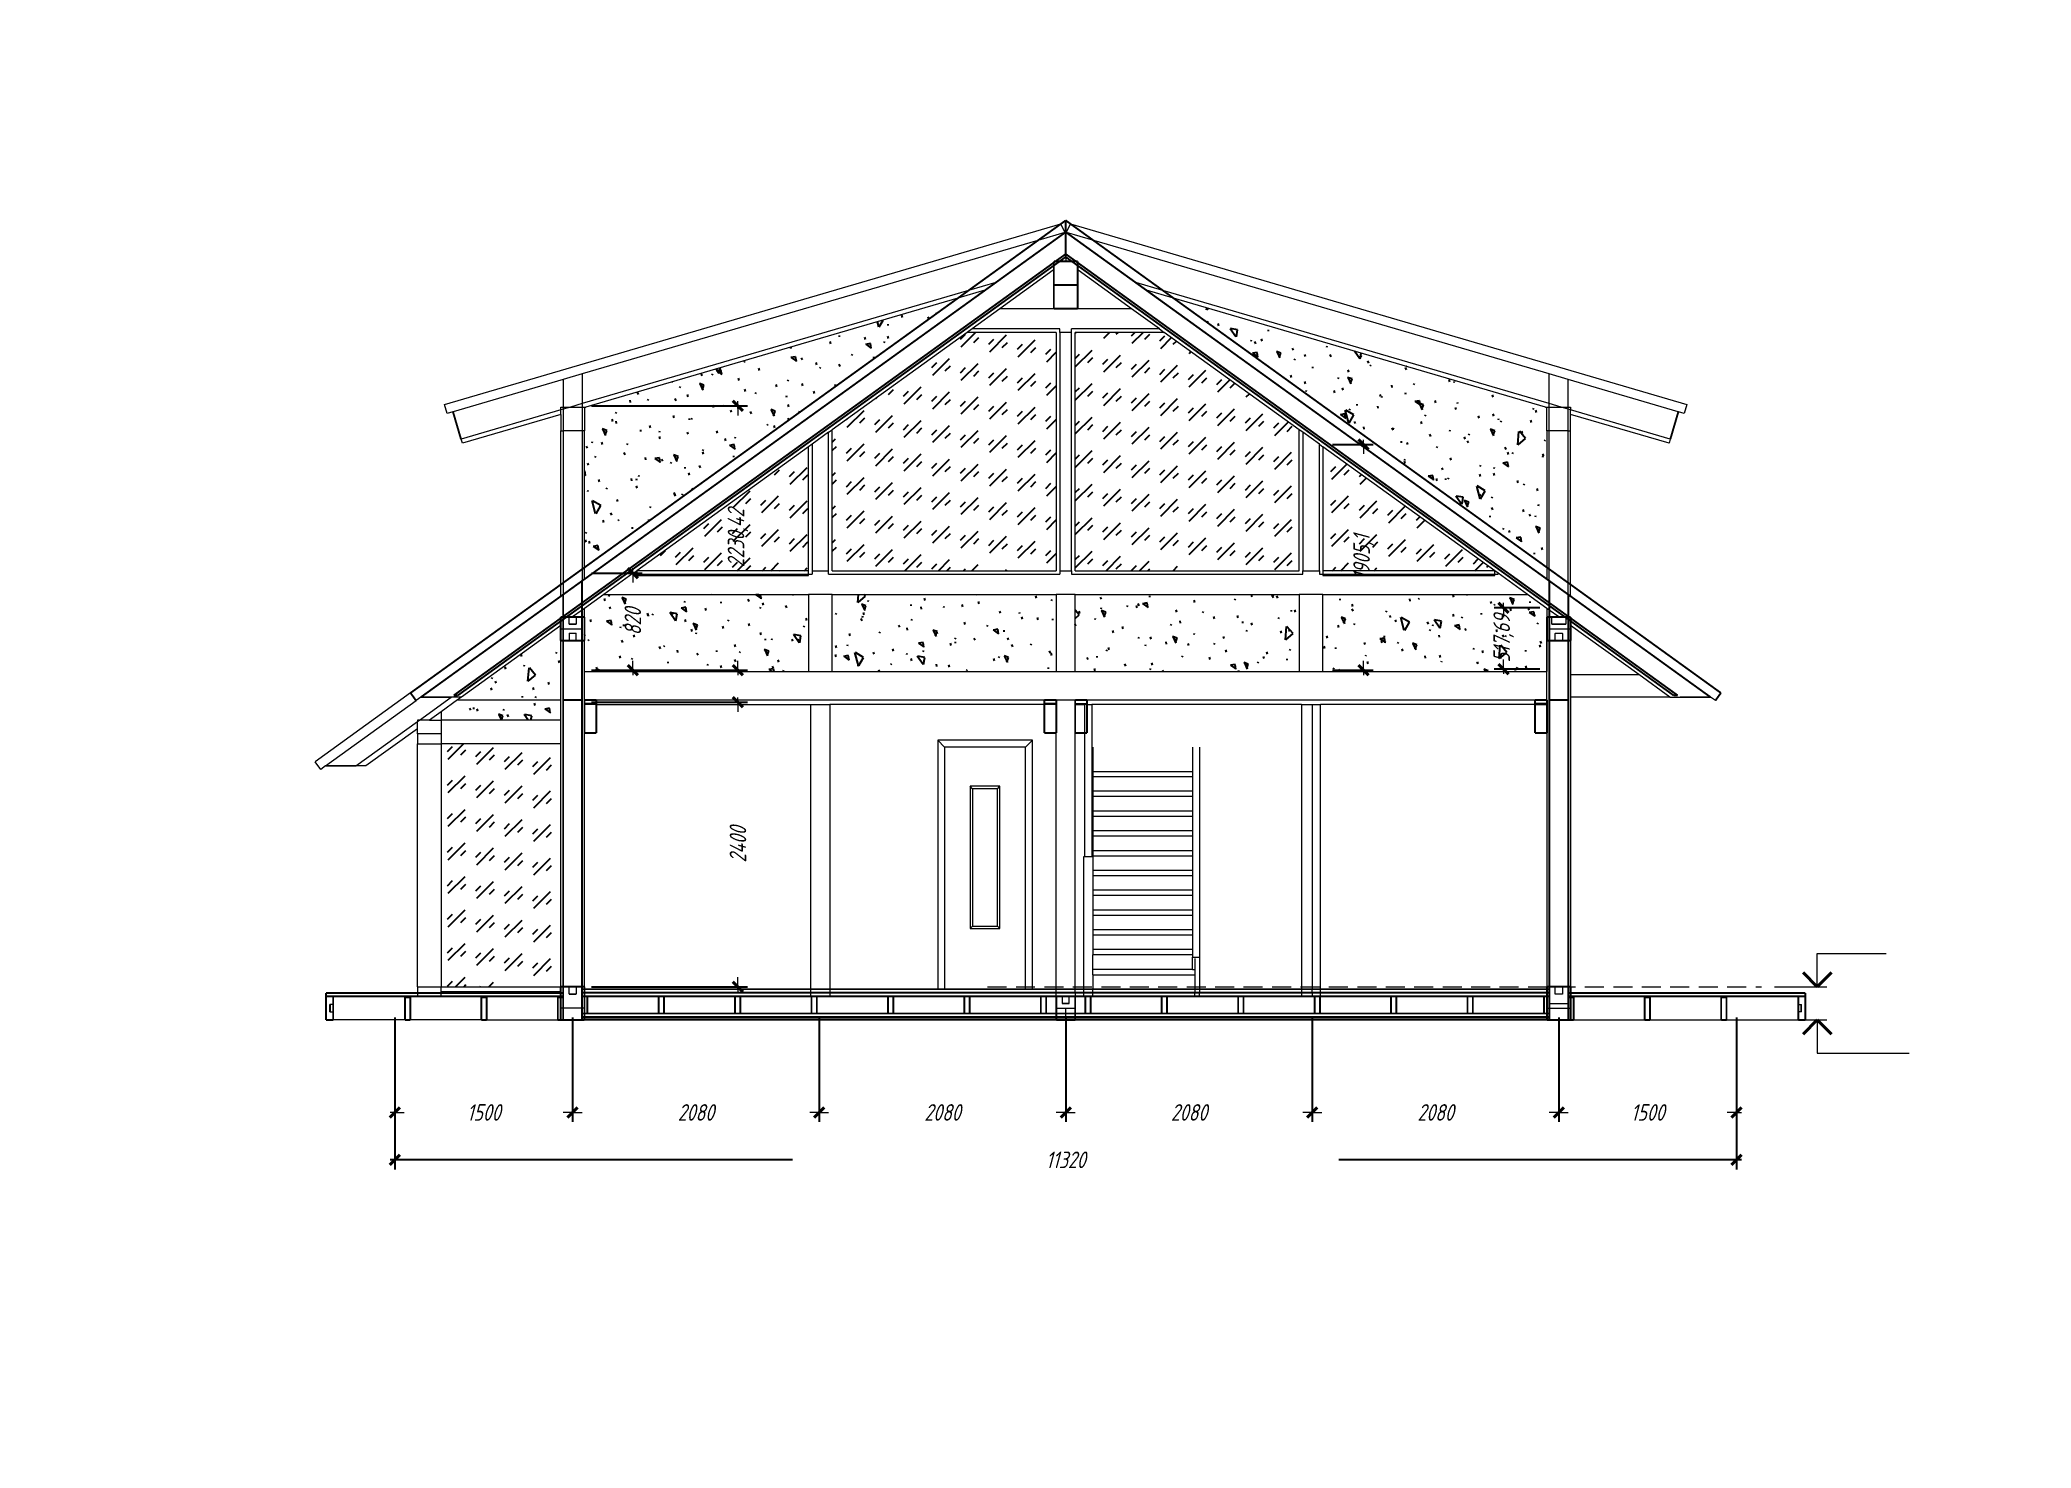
# Model space of a CAD drawing. Header units: millimetres. Extents: x 0 to 5040, y 0 to 770.
# Drawn here: x 4620 to 5040, y 0 to 297 of the extents above; entities that cross this region are included whole.
import ezdxf

# ---------------------------------------------------------------- set-up
doc = ezdxf.new("R2010")
doc.units = ezdxf.units.MM
for name, pattern in [('K5LT32768', [0]), ('K5LT_BASIC', [0]), ('K5LT_DASHED', [6, 4, -2]), ('K5LT_THIN', [0])]:
    doc.linetypes.add(name, pattern=pattern)
doc.layers.add('Системный слой', color=7, linetype='Continuous')
doc.styles.add('KDIMTEXTSTYLE', font='GOST_AU.SHX', dxfattribs={"width": 0.96, "oblique": 15, "height": 5})
doc.styles.add('KTEXTSTYLE', font='GOST_AU.SHX', dxfattribs={"width": 0.96, "height": 5})
doc.dimstyles.new('KDIMSTYLE (0.03)', dxfattribs={"dimtxt": 5, "dimasz": 1, "dimexe": 2, "dimexo": 0, "dimgap": 1, "dimtad": 1, "dimlfac": 40, "dimtxsty": 'KDIMTEXTSTYLE', "dimsah": 1, "dimcen": 0, "dimdle": 1, "dimadec": 0, "dimazin": 0, "dimtfac": 0.667, "dimtmove": 0, "dimatfit": 3, "dimfxl": 0, "dimtvp": 1, "dimtolj": 1, "dimtzin": 0, "dimarcsym": 0})

msp = doc.modelspace()

# ---------------------------------------------------------------- blocks, each defined once
blk = doc.blocks.new('U111')
at = {"layer": 'Системный слой', "color": 7, "linetype": 'K5LT32768', "lineweight": 18}
for p, q in [((4705.360703780185, 220.1191786643081), (4835.330869635137, 258.1677327894704)), ((4821.599475724883, 245.8121234050589), (4836.192699462808, 256.3360825843034)), ((4836.192699462808, 256.3360825843034), (4830.466476197068, 254.6597385392847)), ((4836.189387711381, 256.4119851049475), (4835.330869635137, 258.1677327894704)), ((4836.189387711381, 256.4119851049475), (4836.372128646553, 256.4654786272349)), ((4836.217689835377, 256.3541044871752), (4836.189387711381, 256.4119851049475)), ((4836.192699462808, 256.3360825843034), (4836.217689835377, 256.3541044871752)), ((4836.217689835377, 256.3541044871752), (4836.372128646553, 256.4654786272349)), ((4836.372128646553, 256.4654786272349), (4836.554851437542, 256.4119904166142)), ((4836.52655212178, 256.3541155419553), (4836.372128646553, 256.4654786272349)), ((4836.52655212178, 256.3541155419553), (4836.554851437542, 256.4119904166142)), ((4836.551555445125, 256.3360842988045), (4836.52655212178, 256.3541155419553)), ((4842.277763771988, 254.6597467450877), (4836.551555445125, 256.3360842988045)), ((4851.144796084652, 245.812112477409), (4836.551555445125, 256.3360842988045)), ((4836.554851437542, 256.4119904166142), (4837.413361978824, 258.1677286254985)), ((4837.413361978824, 258.1677286254985), (4967.383553512922, 220.1191786643081)), ((4830.466476197068, 254.6597385392847), (4734.372137083927, 226.5282869911041)), ((4938.372128542514, 226.5282869911041), (4842.277763771988, 254.6597467450877)), ((4833.736198464749, 248.400027058389), (4822.505460415341, 240.300936977056)), ((4833.872128649104, 248.4980536353617), (4833.736198464749, 248.400027058389)), ((4833.872128649104, 248.4398203020877), (4833.736198464749, 248.400027058389)), ((4836.372122782193, 251.2129482314388), (4836.372128646553, 250.300936966856)), ((4839.008058828358, 248.400027058389), (4838.872128644003, 248.4980536353617)), ((4839.008058828358, 248.400027058389), (4838.872128644003, 248.4398203020877)), ((4850.238795299076, 240.300936977056), (4839.008058828358, 248.400027058389)), ((4815.873252058947, 244.135781175012), (4734.372137083927, 220.2764685111832)), ((4734.872128750083, 183.2683650362392), (4819.346722075378, 244.1875414844335)), ((4819.346722075378, 244.1875414844335), (4813.620506144185, 242.5112051570516)), ((4821.599475724883, 245.8121234050589), (4815.873252058947, 244.135781175012)), ((4819.346722075378, 244.1875414844335), (4821.599475724883, 245.8121234050589)), ((4856.871005809884, 244.1357746675078), (4851.144796084652, 245.812112477409)), ((4853.397533982736, 244.1875418459748), (4851.144796084652, 245.812112477409)), ((4859.123736277696, 242.5112095105681), (4853.397533982736, 244.1875418459748)), ((4937.87212020969, 183.2683678916585), (4853.397533982736, 244.1875418459748)), ((4938.372128542514, 220.276464558051), (4856.871005809884, 244.1357746675078)), ((4813.620506144185, 242.5112051570516), (4735.190270416426, 219.550936998221)), ((4822.505460415341, 240.300936977056), (4816.612127191241, 236.050936981391)), ((4833.872128649104, 240.300936977056), (4822.505460415341, 240.300936977056)), ((4850.238795299076, 240.300936977056), (4838.872128644003, 240.300936977056)), ((4856.132128626398, 236.050936981391), (4850.238795299076, 240.300936977056)), ((4937.553986876681, 219.550936998221), (4859.123736277696, 242.5112095105681)), ((4815.572127210517, 235.300936982156), (4787.122128696788, 214.7841120030832)), ((4816.612127191241, 236.050936981391), (4815.572127210517, 235.300936982156)), ((4834.372128648593, 235.300936982156), (4815.572127210517, 235.300936982156)), ((4835.122128647829, 236.050936981391), (4816.612127191241, 236.050936981391)), ((4834.372128648593, 235.300936982156), (4834.372128648593, 185.050937033411)), ((4835.122128647829, 235.300936982156), (4835.122128647829, 236.050936981391)), ((4837.622128645278, 235.300936982156), (4835.122128647829, 235.300936982156)), ((4835.122128647829, 235.300936982156), (4835.122128647829, 185.050937033411)), ((4856.132128626398, 236.050936981391), (4837.622128645278, 236.050936981391)), ((4837.622128645278, 235.300936982156), (4837.622128645278, 236.050936981391)), ((4837.622128645278, 185.050937033411), (4837.622128645278, 235.300936982156)), ((4857.17213695867, 235.300936982156), (4838.372128644513, 235.300936982156)), ((4838.372128644513, 185.050937033411), (4838.372128644513, 235.300936982156)), ((4856.132128626398, 236.050936981391), (4857.17213695867, 235.300936982156)), ((4885.622128596318, 214.7841120030832), (4857.17213695867, 235.300936982156)), ((4730.372137088007, 225.3572953256319), (4707.184474911959, 218.5691534078926)), ((4734.372137083927, 226.5282869911041), (4730.372137088007, 225.3572953256319)), ((4730.372137088007, 225.3572953256319), (4730.372137088007, 219.550936998221)), ((4734.372137083927, 226.5282869911041), (4734.372137083927, 220.2764685111832)), ((4938.372128542514, 220.276464558051), (4938.372128542514, 226.5282869911041)), ((4942.372128538434, 225.3572953256319), (4938.372128542514, 226.5282869911041)), ((4942.372127471404, 219.550936998221), (4942.372128538434, 225.3572953256319)), ((4965.559782390168, 218.5691534387035), (4942.372128538434, 225.3572953256319)), ((4705.922612112945, 218.1997453329326), (4705.360703780185, 220.1191786643081)), ((4707.122262111721, 218.550936999241), (4705.922612112945, 218.1997453329326)), ((4707.184474911959, 218.5691534078926), (4707.122262111721, 218.550936999241)), ((4708.808003776669, 212.7926120051145), (4707.122262111721, 218.550936999241)), ((4707.184474911959, 218.5691534078926), (4708.870213357003, 212.8108237538537)), ((4729.872128755183, 218.9590987336258), (4708.870213357003, 212.8108237538537)), ((4729.872128755183, 219.550936998221), (4730.372137088007, 219.550936998221)), ((4729.872128755183, 218.9590987336258), (4729.872128755183, 219.550936998221)), ((4730.372137088007, 219.1054753218603), (4729.872128755183, 218.9590987336258)), ((4729.872128755183, 217.9940703331424), (4729.872128755183, 218.9590987336258)), ((4730.372137088007, 219.550936998221), (4731.893791287085, 219.550936998221)), ((4730.372137088007, 219.550936998221), (4730.372137088007, 219.1054753218603)), ((4731.893791287085, 219.550936998221), (4730.372137088007, 219.1054753218603)), ((4730.372137088007, 219.1054753218603), (4730.372137088007, 214.550937003321)), ((4734.372137083927, 220.2764685111832), (4731.893791287085, 219.550936998221)), ((4731.893791287085, 219.550936998221), (4734.372137083927, 219.550936998221)), ((4734.372137083927, 220.2764685111832), (4734.372137083927, 219.550936998221)), ((4734.372137083927, 219.550936998221), (4734.872128750083, 219.550936998221)), ((4734.372137083927, 219.550936998221), (4734.372137083927, 214.550937003321)), ((4734.872128750083, 219.550936998221), (4734.872128750083, 214.550937003321)), ((4734.872128750083, 219.550936998221), (4735.190270416426, 219.550936998221)), ((4937.553986876681, 219.550936998221), (4937.87212020969, 219.550936998221)), ((4937.87212020969, 214.550937003321), (4937.87212020969, 219.550936998221)), ((4937.87212020969, 219.550936998221), (4938.372128542514, 219.550936998221)), ((4938.372128542514, 219.550936998221), (4938.372128542514, 220.276464558051)), ((4940.850461337063, 219.550936998221), (4938.372128542514, 220.276464558051)), ((4938.372128542514, 219.550936998221), (4940.850461337063, 219.550936998221)), ((4938.372128542514, 214.550937003321), (4938.372128542514, 219.550936998221)), ((4940.850461337063, 219.550936998221), (4942.372127471404, 219.550936998221)), ((4942.372127389543, 219.1054719418901), (4940.850461337063, 219.550936998221)), ((4942.372127471404, 219.550936998221), (4942.87212020459, 219.550936998221)), ((4942.372127389543, 219.1054719418901), (4942.372127471404, 219.550936998221)), ((4942.37212655256, 214.550937003321), (4942.372127389543, 219.1054719418901)), ((4942.87212020459, 218.9590999260608), (4942.372127389543, 219.1054719418901)), ((4942.87212020459, 219.550936998221), (4942.87212020459, 218.9590999260608)), ((4963.87404393511, 212.8108237504612), (4942.87212020459, 218.9590999260608)), ((4942.87212020459, 217.9940703331424), (4942.87212020459, 218.9590999260608)), ((4963.87404393511, 212.8108237504612), (4965.559782390168, 218.5691534387035)), ((4965.621995181386, 218.550936999241), (4963.936253516438, 212.7926120051145)), ((4965.621995181386, 218.550936999241), (4965.559782390168, 218.5691534387035)), ((4966.821645180162, 218.1997453329326), (4965.621995181386, 218.550936999241)), ((4967.383553512922, 220.1191786643081), (4966.821645180162, 218.1997453329326)), ((4729.872128755183, 217.9940703331424), (4709.130420443007, 211.9219786726692)), ((4729.872128755183, 217.9940703331424), (4729.872128755183, 214.550937003321)), ((4729.872128755183, 214.550937003321), (4730.372137088007, 214.550937003321)), ((4729.872128755183, 182.1157649473642), (4729.872128755183, 214.550937003321)), ((4730.372137088007, 214.550937003321), (4730.372137088007, 182.4763370360371)), ((4734.372137083927, 214.550937003321), (4730.372137088007, 214.550937003321)), ((4734.872128750083, 214.550937003321), (4734.372137083927, 214.550937003321)), ((4734.372137083927, 214.550937003321), (4734.372137083927, 185.3609494546921)), ((4734.872128750083, 185.7215203277034), (4734.872128750083, 214.550937003321)), ((4786.372128697553, 214.2432453369682), (4782.872128701123, 211.7192036728761)), ((4786.372128697553, 214.2432453369682), (4787.122128696788, 214.7841120030832)), ((4786.372128697553, 185.050937033411), (4786.372128697553, 214.2432453369682)), ((4787.122128696788, 185.050937033411), (4787.122128696788, 214.7841120030832)), ((4885.622128596318, 185.050937033411), (4885.622128596318, 214.7841120030832)), ((4886.372128595553, 214.2432453369682), (4885.622128596318, 214.7841120030832)), ((4889.872128591984, 211.7192036728761), (4886.372128595553, 214.2432453369682)), ((4886.372128595553, 214.2432453369682), (4886.372128595553, 185.050937033411)), ((4938.372128542514, 214.550937003321), (4937.87212020969, 214.550937003321)), ((4937.87212020969, 214.550937003321), (4937.87212020969, 185.7215198515654)), ((4942.37212655256, 214.550937003321), (4938.372128542514, 214.550937003321)), ((4938.372128542514, 185.3609369693212), (4938.372128542514, 214.550937003321)), ((4942.3721202051, 182.4763203693704), (4942.37212655256, 214.550937003321)), ((4942.37212655256, 214.550937003321), (4942.87212020459, 214.550937003321)), ((4963.6138368501, 211.9219786726692), (4942.87212020459, 217.9940703331424)), ((4942.87212020459, 214.550937003321), (4942.87212020459, 217.9940703331424)), ((4942.87212020459, 182.115747588479), (4942.87212020459, 214.550937003321)), ((4708.870213357003, 212.8108237538537), (4708.808003776669, 212.7926120051145)), ((4709.130420443007, 211.9219786726692), (4708.870213357003, 212.8108237538537)), ((4782.122128701889, 211.1783453400944), (4745.89212040551, 185.050937033411)), ((4782.872128701123, 211.7192036728761), (4782.122128701889, 211.1783453400944)), ((4782.122128701889, 185.050937033411), (4782.122128701889, 211.1783453400944)), ((4782.872128701123, 211.7192036728761), (4782.872128701123, 185.050937033411)), ((4889.872128591984, 185.050937033411), (4889.872128591984, 211.7192036728761)), ((4889.872128591984, 211.7192036728761), (4890.622128591218, 211.178337006761)), ((4926.852136887597, 185.050937033411), (4890.622128591218, 211.178337006761)), ((4890.622128591218, 211.178337006761), (4890.622128591218, 185.0509287000777)), ((4963.87404393511, 212.8108237504612), (4963.6138368501, 211.9219786726692)), ((4963.936253516438, 212.7926120051145), (4963.87404393511, 212.8108237504612)), ((4734.372137083927, 185.3609494546921), (4734.372137083927, 182.907794131613)), ((4734.872128750083, 183.2683650362392), (4734.872128750083, 185.7215203277034)), ((4745.142120406274, 184.5100658010304), (4745.89212040551, 185.050937033411)), ((4782.122128701889, 185.050937033411), (4745.89212040551, 185.050937033411)), ((4745.89212040551, 185.050937033411), (4745.89212040551, 184.300937034176)), ((4782.122128701889, 184.300937034176), (4782.122128701889, 185.050937033411)), ((4782.872128701123, 185.050937033411), (4786.372128697553, 185.050937033411)), ((4782.872128701123, 185.050937033411), (4782.872128701123, 184.300937034176)), ((4786.372128697553, 184.3009287008427), (4786.372128697553, 185.050937033411)), ((4787.122128696788, 185.050937033411), (4834.372128648593, 185.050937033411)), ((4835.122128647829, 185.050937033411), (4837.622128645278, 185.050937033411)), ((4835.122128647829, 185.050937033411), (4835.122128647829, 184.3009287008427)), ((4837.622128645278, 185.050937033411), (4837.622128645278, 184.3009287008427)), ((4838.372128644513, 185.050937033411), (4885.622128596318, 185.050937033411)), ((4886.372128595553, 185.050937033411), (4889.872128591984, 185.050937033411)), ((4886.372128595553, 184.3009287008427), (4886.372128595553, 185.050937033411)), ((4889.872128591984, 185.050937033411), (4889.872128591984, 184.3009287008427)), ((4926.852136887597, 185.050937033411), (4890.622128591218, 185.0509287000777)), ((4890.622128591218, 185.0509287000777), (4890.622128591218, 184.3009287008427)), ((4926.852136887597, 184.3009287008427), (4926.852136887597, 185.050937033411)), ((4927.602136886832, 184.5100620339627), (4926.852136887597, 185.050937033411)), ((4937.87212020969, 185.7215198515654), (4937.87212020969, 183.2683678916585)), ((4938.372128542514, 182.9077849522637), (4938.372128542514, 185.3609369693212)), ((4729.872128755183, 179.6625958938256), (4729.872128755183, 182.1157649473642)), ((4730.372137088007, 180.0231788176822), (4734.372137083927, 182.907794131613)), ((4730.372137088007, 182.4763370360371), (4730.372137088007, 180.0231788176822)), ((4734.372137083927, 182.907794131613), (4734.872128750083, 183.2683650362392)), ((4745.142120406274, 184.5100658010304), (4738.958795297216, 180.050937038511)), ((4745.142120406274, 184.300937034176), (4745.142120406274, 184.5100658010304)), ((4745.142120406274, 184.300937034176), (4745.89212040551, 184.300937034176)), ((4745.89212040551, 184.300937034176), (4745.89212040551, 184.050937034431)), ((4745.89212040551, 184.300937034176), (4782.122128701889, 184.300937034176)), ((4745.89212040551, 184.050937034431), (4782.122128701889, 184.050937034431)), ((4782.122128701889, 184.050937034431), (4782.122128701889, 184.300937034176)), ((4782.122128701889, 184.300937034176), (4782.872128701123, 184.300937034176)), ((4786.372128697553, 184.3009287008427), (4835.122128647829, 184.3009287008427)), ((4837.622128645278, 184.3009287008427), (4886.372128595553, 184.3009287008427)), ((4889.872128591984, 184.3009287008427), (4890.622128591218, 184.3009287008427)), ((4890.622128591218, 184.3009287008427), (4890.622128591218, 184.050937034431)), ((4890.622128591218, 184.3009287008427), (4926.852136887597, 184.3009287008427)), ((4890.622128591218, 184.050937034431), (4926.852136887597, 184.050937034431)), ((4926.852136887597, 184.050937034431), (4926.852136887597, 184.3009287008427)), ((4926.852136887597, 184.3009287008427), (4927.602136886832, 184.3009287008427)), ((4927.602136886832, 184.3009287008427), (4927.602136886832, 184.5100620339627)), ((4933.785461880525, 180.050937038511), (4927.602136886832, 184.5100620339627)), ((4938.372128542514, 182.9077849522637), (4937.87212020969, 183.2683678916585)), ((4942.372120207428, 180.0231755219657), (4938.372128542514, 182.9077849522637)), ((4942.372120207428, 180.0231755219657), (4942.3721202051, 182.4763203693704)), ((4942.87212020459, 179.6625985938658), (4942.87212020459, 182.115747588479)), ((4700.372128785273, 158.3885537272733), (4729.872128755183, 179.6625958938256)), ((4729.872128755183, 179.6625958938256), (4730.372137088007, 180.0231788176822)), ((4734.372137083927, 176.7432507690701), (4732.372128752633, 175.300937043356)), ((4734.872128750083, 177.1038216884793), (4734.372137083927, 176.7432507690701)), ((4738.958795297216, 180.050937038511), (4734.872128750083, 177.1038216884793)), ((4734.872128750083, 175.300937043356), (4734.872128750083, 177.1038216884793)), ((4738.958795297216, 180.050937038511), (4782.122128701889, 180.050937038511)), ((4787.122128696788, 180.050937038511), (4782.122128701889, 180.050937038511)), ((4782.122128701889, 180.050937038511), (4782.122128701889, 163.800937055086)), ((4787.122128696788, 163.800937055086), (4787.122128696788, 180.050937038511)), ((4787.122128696788, 180.050937038511), (4834.372128648593, 180.050937038511)), ((4834.372128648593, 180.050937038511), (4834.372128648593, 163.8009287217527)), ((4838.372128644513, 180.050937038511), (4834.372128648593, 180.050937038511)), ((4838.372128644513, 163.8009287217527), (4838.372128644513, 180.050937038511)), ((4838.372128644513, 180.050937038511), (4885.622128596318, 180.050937038511)), ((4890.622128591218, 180.050937038511), (4885.622128596318, 180.050937038511)), ((4885.622128596318, 180.050937038511), (4885.622128596318, 163.800937055086)), ((4890.622128591218, 163.800937055086), (4890.622128591218, 180.050937038511)), ((4890.622128591218, 180.050937038511), (4933.785461880525, 180.050937038511)), ((4937.87212020969, 177.1038276980948), (4933.785461880525, 180.050937038511)), ((4937.87212020969, 177.1038276980948), (4937.872128543024, 175.300937043356)), ((4938.372128542514, 176.7432447594546), (4937.87212020969, 177.1038276980948)), ((4940.372128540474, 175.300937043356), (4938.372128542514, 176.7432447594546)), ((4942.87212020459, 179.6625985938658), (4942.372120207428, 180.0231755219657)), ((4942.87212020459, 179.6625985938658), (4972.372128507834, 158.3885537272733)), ((4729.872128755183, 173.4980537118616), (4708.920295443221, 158.3885537272733)), ((4729.872128755183, 172.800937045906), (4730.372138972594, 172.800937045906)), ((4730.372138972594, 172.800937045906), (4734.372137083927, 172.800937045906)), ((4731.622128753398, 173.800937044886), (4731.622128753398, 175.300937043356)), ((4731.622128753398, 173.800937044886), (4733.122128751868, 173.800937044886)), ((4731.622128753398, 173.800937044886), (4731.622128753398, 173.750937044937)), ((4733.122128751868, 173.750937044937), (4731.622128753398, 173.750937044937)), ((4733.122128751868, 175.300937043356), (4733.122128751868, 173.800937044886)), ((4733.122128751868, 173.750937044937), (4733.122128751868, 173.800937044886)), ((4938.372128542514, 172.800937045906), (4942.372124760399, 172.800937045906)), ((4938.87212020867, 173.800937044886), (4938.87212020867, 175.300937043356)), ((4938.87212020867, 173.800937044886), (4941.872120205609, 173.800937044886)), ((4938.87212020867, 173.750937044937), (4938.87212020867, 173.800937044886)), ((4941.872120205609, 173.750937044937), (4938.87212020867, 173.750937044937)), ((4941.872120205609, 175.1312222932798), (4941.872120205609, 173.800937044886)), ((4941.872120205609, 173.800937044886), (4941.872120205609, 173.750937044937)), ((4942.372124760399, 172.800937045906), (4942.872128537923, 172.800937045906)), ((4957.237297285749, 163.1385537224283), (4942.872128537923, 173.4980537118616)), ((4729.872128755183, 157.800937061206), (4729.872128755183, 170.300937048456)), ((4731.622128753398, 171.850937046875), (4733.122128751868, 171.850937046875)), ((4731.622128753398, 171.850937046875), (4731.622128753398, 171.800937046926)), ((4733.122128751868, 171.800937046926), (4731.622128753398, 171.800937046926)), ((4731.622128753398, 171.800937046926), (4731.622128753398, 170.300937048456)), ((4733.122128751868, 171.800937046926), (4733.122128751868, 171.850937046875)), ((4733.122128751868, 170.300937048456), (4733.122128751868, 171.800937046926)), ((4734.872128750083, 163.800937055086), (4734.872128750083, 170.300937048456)), ((4937.870711876358, 170.300937048456), (4937.870711876358, 163.800937055086)), ((4937.872128543024, 170.300937048456), (4937.870711876358, 170.300937048456)), ((4937.872128543024, 163.800937055086), (4937.872128543024, 170.300937048456)), ((4939.622128541238, 171.850937046875), (4941.122128539709, 171.850937046875)), ((4939.622128541238, 171.850937046875), (4939.622128541238, 171.800937046926)), ((4939.622128541238, 170.300937048456), (4939.622128541238, 171.800937046926)), ((4941.122128539709, 171.800937046926), (4939.622128541238, 171.800937046926)), ((4941.122128539709, 171.800937046926), (4941.122128539709, 171.850937046875)), ((4941.122128539709, 171.800937046926), (4941.122128539709, 170.300937048456)), ((4942.872128537923, 170.300937048456), (4942.872128537923, 163.1385537224283)), ((4734.872128750083, 163.800937055086), (4782.122128701889, 163.800937055086)), ((4734.872128750083, 157.800937061206), (4734.872128750083, 163.800937055086)), ((4782.122128701889, 163.800937055086), (4787.122128696788, 163.800937055086)), ((4787.122128696788, 163.800937055086), (4834.372128648593, 163.8009287217527)), ((4834.372128648593, 163.8009287217527), (4838.372128644513, 163.8009287217527)), ((4838.372128644513, 163.8009287217527), (4885.622128596318, 163.800937055086)), ((4885.622128596318, 163.800937055086), (4890.622128591218, 163.800937055086)), ((4890.622128591218, 163.800937055086), (4937.870711876358, 163.800937055086)), ((4937.870711876358, 163.800937055086), (4937.872128543024, 163.800937055086)), ((4937.872128543024, 157.800937061206), (4937.872128543024, 163.800937055086)), ((4942.872128537923, 163.1385537224283), (4942.872128537923, 158.3885537272733)), ((4942.872128537923, 163.1385537224283), (4957.237297285749, 163.1385537224283)), ((4963.823970183219, 158.3885537272733), (4957.237297285749, 163.1385537224283)), ((4698.18848209613, 159.266970393044), (4678.063478808028, 144.7537620745141)), ((4680.254785677163, 143.868203742084), (4699.358323761602, 157.6447870613653)), ((4700.372128785273, 158.3885537272733), (4699.352314668096, 157.6531150978929)), ((4700.372182244323, 158.3759370606196), (4699.358323761602, 157.6447870613653)), ((4700.092633517636, 153.550937065541), (4706.783307237784, 158.3759370606196)), ((4700.389677357316, 158.3885537272733), (4700.372128785273, 158.3885537272733)), ((4708.920295443221, 158.3885537272733), (4700.389677357316, 158.3885537272733)), ((4708.10546173194, 157.800937061206), (4704.622128780939, 155.2889203971016)), ((4708.920295443221, 158.3885537272733), (4708.10546173194, 157.800937061206)), ((4708.10546173194, 157.800937061206), (4729.872128755183, 157.800937061206)), ((4729.872128755183, 153.5509287322077), (4729.872128755183, 157.800937061206)), ((4737.372128747534, 157.050937061971), (4734.872128750083, 157.050937061971)), ((4737.372128747534, 156.800937062226), (4734.872128750083, 156.800937062226)), ((4737.372128747534, 157.800937061206), (4831.872128651144, 157.800937061206)), ((4737.372128747534, 156.800937062226), (4782.622128701379, 156.800937062226)), ((4782.622128701379, 156.800937062226), (4786.622128697299, 156.800937062226)), ((4782.622128701379, 96.800937123426), (4782.622128701379, 156.800937062226)), ((4786.622128697299, 156.800937062226), (4786.622128697299, 96.800937123426)), ((4831.872128651144, 156.800937062226), (4786.622128697299, 156.800937062226)), ((4834.372128648593, 157.050937061971), (4831.872128651144, 157.050937061971)), ((4834.372128648593, 156.800937062226), (4831.872128651144, 156.800937062226)), ((4834.372128648593, 157.800937061206), (4838.372128644513, 157.800937061206)), ((4838.372128644513, 157.050937061971), (4840.872128641963, 157.050937061971)), ((4838.372128644513, 156.800937062226), (4840.372128642473, 156.800937062226)), ((4840.372128642473, 150.800937068346), (4840.372128642473, 156.800937062226)), ((4840.872128641963, 156.800937062226), (4840.372128642473, 156.800937062226)), ((4840.872128641963, 157.800937061206), (4935.372128545573, 157.800937061206)), ((4840.872128641963, 156.800937062226), (4841.872128640944, 156.800937062226)), ((4841.872128640944, 156.800937062226), (4841.872128640944, 147.8634644948729)), ((4886.122128595808, 156.800937062226), (4841.872128640944, 156.800937062226)), ((4886.122128595808, 156.800937062226), (4886.122128595808, 96.800937123426)), ((4886.122128595808, 156.800937062226), (4888.372136926847, 156.800937062226)), ((4888.372136926847, 156.800937062226), (4888.372136926847, 96.800937123426)), ((4888.372136926847, 156.800937062226), (4890.122128591728, 156.800937062226)), ((4890.122128591728, 96.800937123426), (4890.122128591728, 156.800937062226)), ((4935.372128545573, 156.800937062226), (4890.122128591728, 156.800937062226)), ((4937.870711876358, 157.050937061971), (4935.372128545573, 157.050937061971)), ((4935.372128545573, 156.800937062226), (4937.870711876358, 156.800937062226)), ((4937.870711876358, 157.800937061206), (4937.870711876358, 157.050937061971)), ((4937.870711876358, 157.050937061971), (4937.870711876358, 156.800937062226)), ((4937.870711876358, 156.800937062226), (4937.870711876358, 150.800937068346)), ((4963.823970183219, 158.3885537272733), (4942.872128537923, 158.3885537272733)), ((4942.872128537923, 158.3885537272733), (4942.872128537923, 97.30091358302164)), ((4963.823970183219, 158.3885537272733), (4965.943441734198, 158.3885537272733)), ((4965.960936847706, 158.3759370606196), (4965.943441734198, 158.3885537272733)), ((4965.943441734198, 158.3885537272733), (4972.35456672793, 158.3885537272733)), ((4972.35456672793, 158.3885537272733), (4972.372128507834, 158.3885537272733)), ((4973.385925554922, 157.6447870613654), (4972.372061841166, 158.3759370606196)), ((4686.66590735716, 143.868203742084), (4699.622128786038, 153.2116311267673)), ((4699.622128786038, 151.6831454007795), (4688.785403797092, 143.868203742084)), ((4700.092633517636, 153.550937065541), (4699.622128786038, 153.550937065541)), ((4699.622128786038, 153.550937065541), (4699.622128786038, 153.2116311267673)), ((4699.622128786038, 153.2116311267673), (4700.092633517636, 153.550937065541)), ((4699.622128786038, 151.6831454007795), (4699.622128786038, 153.2116311267673)), ((4699.622128786038, 150.6759370684735), (4699.622128786038, 151.6831454007795)), ((4702.212120450064, 153.550937065541), (4700.092633517636, 153.550937065541)), ((4704.622128780939, 155.2889203971016), (4702.212120450064, 153.550937065541)), ((4702.212120450064, 153.550937065541), (4704.622128780939, 153.5509287322077)), ((4704.622128780939, 155.2889203971016), (4704.622128780939, 153.5509287322077)), ((4729.872128755183, 153.5509287322077), (4704.622128780939, 153.5509287322077)), ((4704.622128780939, 153.5509287322077), (4704.622128780939, 150.6759370684735)), ((4729.872128755183, 148.5509287373077), (4729.872128755183, 153.5509287322077)), ((4704.622128780939, 150.6759370684735), (4699.622128786038, 150.6759370684735)), ((4699.622128786038, 150.6759370684735), (4699.622128786038, 148.550937070641)), ((4699.622128786038, 97.30093712291604), (4699.622128786038, 148.550937070641)), ((4699.622128786038, 148.550937070641), (4704.622128780939, 148.5509287373077)), ((4704.622128780939, 150.6759370684735), (4704.622128780939, 148.5509287373077)), ((4729.872128755183, 148.5509287373077), (4704.622128780939, 148.5509287373077)), ((4704.622128780939, 148.5509287373077), (4704.622128780939, 97.30093712291604)), ((4729.872128755183, 97.30093712291604), (4729.872128755183, 148.5509287373077)), ((4734.872128750083, 97.30093712291604), (4734.872128750083, 150.800937068346)), ((4809.372128674093, 149.300937069876), (4809.372128674093, 96.800937123426)), ((4829.372128653693, 149.300937069876), (4809.372128674093, 149.300937069876)), ((4809.372128674093, 149.300937069876), (4810.822128672615, 147.850937071355)), ((4827.922128655173, 147.850937071355), (4810.822128672615, 147.850937071355)), ((4810.822128672615, 147.850937071355), (4810.822128672615, 96.800937123426)), ((4829.372128653693, 149.300937069876), (4827.922128655173, 147.850937071355)), ((4827.922128655173, 96.800937123426), (4827.922128655173, 147.850937071355)), ((4829.372128653693, 96.800937123426), (4829.372128653693, 149.300937069876)), ((4834.372128648593, 96.800937123426), (4834.372128648593, 150.800937068346)), ((4838.372128644513, 96.800937123426), (4838.372128644513, 150.800937068346)), ((4840.372128642473, 124.7090204282931), (4840.372128642473, 150.800937068346)), ((4841.872128640944, 147.8634644948729), (4841.872128640944, 124.7090204282931)), ((4842.122128640688, 147.8634644948729), (4842.122128640688, 142.6915620766176)), ((4863.122128619269, 147.8634627139912), (4863.122128619269, 142.6915620766176)), ((4864.622128617739, 147.8634627139912), (4864.622128617739, 103.5488787832098)), ((4937.872128543024, 150.800937068346), (4937.872128543024, 97.30091409241416)), ((4679.233320473501, 143.1315787428354), (4678.063478808028, 144.7537620745141)), ((4680.247175911289, 143.8627244224804), (4679.233320473501, 143.1315787428354)), ((4680.254785677163, 143.868203742084), (4680.247175911289, 143.8627244224804)), ((4686.658303799261, 143.8627287420896), (4680.247175911289, 143.8627244224804)), ((4680.254785677163, 143.868203742084), (4686.66590735716, 143.868203742084)), ((4686.66590735716, 143.868203742084), (4686.658303799261, 143.8627287420896)), ((4688.785403797092, 143.868203742084), (4686.66590735716, 143.868203742084)), ((4816.247128667081, 139.5759370797955), (4816.247128667081, 109.5759371103955)), ((4822.497128660706, 139.5759370797955), (4816.247128667081, 139.5759370797955)), ((4816.747128666571, 139.0759370803055), (4816.247128667081, 139.5759370797955)), ((4821.997128661216, 139.0759370803055), (4816.747128666571, 139.0759370803055)), ((4816.747128666571, 139.0759370803055), (4816.747128666571, 110.0759371098855)), ((4821.997128661216, 139.0759370803055), (4822.497128660706, 139.5759370797955)), ((4821.997128661216, 110.0759371098855), (4821.997128661216, 139.0759370803055)), ((4822.497128660706, 109.5759371103955), (4822.497128660706, 139.5759370797955)), ((4842.122128640688, 142.6915620766176), (4863.122128619269, 142.6915620766176)), ((4842.122128640688, 142.6915620766176), (4842.122128640688, 141.5665620777651)), ((4863.122128619269, 141.5665620777651), (4842.122128640688, 141.5665620777651)), ((4842.122128640688, 141.5665620777651), (4842.122128640688, 138.5196870808729)), ((4863.122128619269, 142.6915620766176), (4863.122128619269, 141.5665620777651)), ((4863.122128619269, 141.5665620777651), (4863.122128619269, 138.5196870808729)), ((4863.122128619269, 138.5196870808729), (4842.122128640688, 138.5196870808729)), ((4842.122128640688, 138.5196870808729), (4842.122128640688, 137.3946870820204)), ((4863.122128619269, 137.3946870820204), (4842.122128640688, 137.3946870820204)), ((4842.122128640688, 137.3946870820204), (4842.122128640688, 134.3478120851282)), ((4863.122128619269, 138.5196870808729), (4863.122128619269, 137.3946870820204)), ((4863.122128619269, 137.3946870820204), (4863.122128619269, 134.3478120851282)), ((4863.122128619269, 134.3478120851282), (4842.122128640688, 134.3478120851282)), ((4842.122128640688, 134.3478120851282), (4842.122128640688, 133.2228120862757)), ((4863.122128619269, 133.2228120862757), (4842.122128640688, 133.2228120862757)), ((4842.122128640688, 133.2228120862757), (4842.122128640688, 130.1759370893835)), ((4863.122128619269, 134.3478120851282), (4863.122128619269, 133.2228120862757)), ((4863.122128619269, 133.2228120862757), (4863.122128619269, 130.1759370893835)), ((4863.122128619269, 130.1759370893835), (4842.122128640688, 130.1759370893835)), ((4842.122128640688, 130.1759370893835), (4842.122128640688, 129.050937090531)), ((4863.122128619269, 129.050937090531), (4842.122128640688, 129.050937090531)), ((4842.122128640688, 129.050937090531), (4842.122128640688, 126.0040620936389)), ((4863.122128619269, 126.0040620936389), (4842.122128640688, 126.0040620936389)), ((4842.122128640688, 126.0040620936389), (4842.122128640688, 124.8790620947863)), ((4863.122128619269, 130.1759370893835), (4863.122128619269, 129.050937090531)), ((4863.122128619269, 129.050937090531), (4863.122128619269, 126.0040620936389)), ((4863.122128619269, 126.0040620936389), (4863.122128619269, 124.8790620947863)), ((4840.372128642473, 124.7090204282931), (4840.122128642728, 124.7090204282931)), ((4840.122128642728, 124.7090204282931), (4840.122128642728, 96.800937123426)), ((4841.872128640944, 124.7090204282931), (4840.372128642473, 124.7090204282931)), ((4842.122128640688, 124.7090204282931), (4841.872128640944, 124.7090204282931)), ((4863.122128619269, 124.8790620947863), (4842.122128640688, 124.8790620947863)), ((4842.122128640688, 124.8790620947863), (4842.122128640688, 124.7090204282931)), ((4842.122128640688, 124.7090204282931), (4842.122128640688, 121.8321870978941)), ((4863.122128619269, 121.8321870978941), (4842.122128640688, 121.8321870978941)), ((4842.122128640688, 121.8321870978941), (4842.122128640688, 120.7071870990416)), ((4863.122128619269, 124.8790620947863), (4863.122128619269, 121.8321870978941)), ((4863.122128619269, 121.8321870978941), (4863.122128619269, 120.7071870990416)), ((4863.122128619269, 120.7071870990416), (4842.122128640688, 120.7071870990416)), ((4842.122128640688, 120.7071870990416), (4842.122128640688, 117.6603121021494)), ((4863.122128619269, 117.6603121021494), (4842.122128640688, 117.6603121021494)), ((4842.122128640688, 117.6603121021494), (4842.122128640688, 116.535312103297)), ((4863.122128619269, 120.7071870990416), (4863.122128619269, 117.6603121021494)), ((4863.122128619269, 117.6603121021494), (4863.122128619269, 116.535312103297)), ((4863.122128619269, 116.535312103297), (4842.122128640688, 116.535312103297)), ((4842.122128640688, 116.535312103297), (4842.122128640688, 113.4884371064048)), ((4863.122128619269, 113.4884371064048), (4842.122128640688, 113.4884371064048)), ((4842.122128640688, 113.4884371064048), (4842.122128640688, 112.3634371075523)), ((4863.122128619269, 116.535312103297), (4863.122128619269, 113.4884371064048)), ((4863.122128619269, 113.4884371064048), (4863.122128619269, 112.3634371075523)), ((4816.747128666571, 110.0759371098855), (4816.247128667081, 109.5759371103955)), ((4816.247128667081, 109.5759371103955), (4822.497128660706, 109.5759371103955)), ((4816.747128666571, 110.0759371098855), (4821.997128661216, 110.0759371098855)), ((4821.997128661216, 110.0759371098855), (4822.497128660706, 109.5759371103955)), ((4863.122128619269, 112.3634371075523), (4842.122128640688, 112.3634371075523)), ((4842.122128640688, 112.3634371075523), (4842.122128640688, 109.31656211066)), ((4863.122128619269, 109.31656211066), (4842.122128640688, 109.31656211066)), ((4842.122128640688, 109.31656211066), (4842.122128640688, 108.1915621118076)), ((4863.122128619269, 112.3634371075523), (4863.122128619269, 109.31656211066)), ((4863.122128619269, 109.31656211066), (4863.122128619269, 108.1915621118076)), ((4863.122128619269, 108.1915621118076), (4842.122128640688, 108.1915621118076)), ((4842.122128640688, 108.1915621118076), (4842.122128640688, 105.1446871149154)), ((4863.122128619269, 105.1446871149154), (4842.122128640688, 105.1446871149154)), ((4842.122128640688, 105.1446871149154), (4842.122128640688, 104.0196871160629)), ((4863.122128619269, 108.1915621118076), (4863.122128619269, 105.1446871149154)), ((4863.122128619269, 105.1446871149154), (4863.122128619269, 104.0196871160629)), ((4863.122128619269, 104.0196871160629), (4842.122128640688, 104.0196871160629)), ((4842.122128640688, 100.9728121191707), (4842.122128640688, 104.0196871160629)), ((4863.122128619269, 100.9728121191707), (4842.122128640688, 100.9728121191707)), ((4842.122128640688, 99.84781212031825), (4842.122128640688, 100.9728121191707)), ((4863.122128619269, 104.0196871160629), (4863.122128619269, 103.5488787832098)), ((4863.122128619269, 103.5488787832098), (4864.622128617739, 103.5488787832098)), ((4863.122128619269, 100.9728121191707), (4863.122128619269, 103.5488787832098)), ((4863.122128619269, 100.9728121191707), (4863.622128618758, 100.9728121191707)), ((4863.622128618758, 103.2612550652644), (4863.622128618758, 100.9728121191707)), ((4863.622128618758, 100.9728121191707), (4863.622128618758, 99.84781212031825)), ((4864.622128617739, 103.5488787832098), (4864.622128617739, 96.800937123426)), ((4699.622128786038, 97.30093712291604), (4699.622128786038, 96.00093712424199)), ((4699.622128786038, 97.30093712291604), (4704.622128780939, 97.30093712291604)), ((4704.622128780939, 97.30093712291604), (4729.872128755183, 97.30093712291604)), ((4704.622128780939, 96.3009287906027), (4704.622128780939, 97.30093712291604)), ((4731.622128753398, 95.800937124446), (4731.622128753398, 97.30093712291604)), ((4733.122128751868, 97.30093712291604), (4733.122128751868, 95.800937124446)), ((4782.622128701379, 96.05093712419097), (4782.622128701379, 96.800937123426)), ((4786.622128697299, 96.800937123426), (4786.622128697299, 96.05093712419097)), ((4834.372128648593, 96.05093712419097), (4834.372128648593, 96.800937123426)), ((4838.372128644513, 96.05093712419097), (4838.372128644513, 96.800937123426)), ((4840.122128642728, 96.800937123426), (4840.122128642728, 96.05093712419097)), ((4842.122128640688, 99.84781212031825), (4842.122128640688, 96.800937123426)), ((4842.122128640688, 99.84781212031825), (4863.622128618758, 99.84781212031825)), ((4842.122128640688, 96.05093712419097), (4842.122128640688, 96.800937123426)), ((4863.622128618758, 99.84781212031825), (4863.622128618758, 96.800937123426)), ((4863.622128618758, 96.800937123426), (4863.622128618758, 96.05093712419097)), ((4864.622128617739, 96.800937123426), (4864.622128617739, 96.05093712419097)), ((4886.122128595808, 96.800937123426), (4886.122128595808, 96.05093712419097)), ((4888.372136926847, 96.05093712419097), (4888.372136926847, 96.800937123426)), ((4890.122128591728, 96.05093712419097), (4890.122128591728, 96.800937123426)), ((4939.622128541238, 95.80092045777931), (4939.622128541238, 97.30091212291603)), ((4941.122128539709, 97.30091212291603), (4941.122128539709, 95.80092045777931)), ((4681.197128804832, 92.05093712827104), (4681.197128804832, 93.550937126741)), ((4681.247128804781, 93.550937126741), (4681.197128804832, 93.550937126741)), ((4681.872128804143, 93.550937126741), (4681.247128804781, 93.550937126741)), ((4681.247128804781, 93.550937126741), (4681.247128804781, 92.05093712827104)), ((4699.622128786038, 96.00093712424199), (4699.622128786038, 95.30093712495604)), ((4704.622128780939, 96.3009287906027), (4729.872128755183, 96.3009287906027)), ((4704.622128780939, 96.00093712424199), (4704.622128780939, 96.3009287906027)), ((4704.622128780939, 95.30093712495604), (4704.622128780939, 96.00093712424199)), ((4730.372137088007, 92.80093712750607), (4729.872128755183, 92.80093712750607)), ((4734.372137083927, 92.80093712750607), (4730.372137088007, 92.80093712750607)), ((4731.622128753398, 95.800937124446), (4733.122128751868, 95.800937124446)), ((4731.622128753398, 95.800937124446), (4731.622128753398, 95.75093712449701)), ((4731.622128753398, 95.75093712449701), (4733.122128751868, 95.75093712449701)), ((4733.122128751868, 95.75093712449701), (4733.122128751868, 95.800937124446)), ((4734.872128750083, 92.80093712750607), (4734.372137083927, 92.80093712750607)), ((4782.622128701379, 95.30093712495604), (4782.622128701379, 96.05093712419097)), ((4786.622128697299, 96.05093712419097), (4786.622128697299, 95.30093712495604)), ((4834.372128648593, 95.30093712495604), (4834.372128648593, 96.05093712419097)), ((4834.372128648593, 92.80093712750607), (4836.372136979887, 92.80093712750607)), ((4835.622128647318, 95.30093712495604), (4835.622128647318, 93.80093712648599)), ((4835.622128647318, 93.80093712648599), (4837.122128645789, 93.80093712648599)), ((4835.622128647318, 93.80093712648599), (4835.622128647318, 93.75093712653701)), ((4837.122128645789, 93.75093712653701), (4835.622128647318, 93.75093712653701)), ((4836.372136979887, 92.80093712750607), (4838.372128644513, 92.80093712750607)), ((4836.372136979887, 91.67592046198692), (4836.372136979887, 92.80093712750607)), ((4837.122128645789, 93.80093712648599), (4837.122128645789, 95.30093712495604)), ((4837.122128645789, 93.75093712653701), (4837.122128645789, 93.80093712648599)), ((4838.372128644513, 96.05093712419097), (4838.372128644513, 95.30093712495604)), ((4840.122128642728, 96.05093712419097), (4840.122128642728, 95.30093712495604)), ((4842.122128640688, 95.30093712495604), (4842.122128640688, 96.05093712419097)), ((4863.622128618758, 95.30093712495604), (4863.622128618758, 96.05093712419097)), ((4864.622128617739, 95.30093712495604), (4864.622128617739, 96.05093712419097)), ((4886.122128595808, 96.05093712419097), (4886.122128595808, 95.30094545828936)), ((4888.372136926847, 96.05093712419097), (4888.372136926847, 95.30093712495604)), ((4890.122128591728, 95.30093712495604), (4890.122128591728, 96.05093712419097)), ((4937.872128543024, 92.80093712750607), (4938.372128542514, 92.80095379417266)), ((4938.372128542514, 93.80095379315266), (4942.372128538434, 93.80095379315266)), ((4938.372128542514, 92.80095379417266), (4942.372128538434, 92.80093712750607)), ((4939.622128541238, 95.80092045777931), (4941.122128539709, 95.80092045777931)), ((4939.622128541238, 95.750912124497), (4939.622128541238, 95.80092045777931)), ((4941.122128539709, 95.750912124497), (4939.622128541238, 95.750912124497)), ((4941.122128539709, 95.80092045777931), (4941.122128539709, 95.750912124497)), ((4942.372128538434, 92.80093712750607), (4942.872128537923, 92.80093712750607)), ((4990.872128488963, 93.550937126741), (4991.497128488326, 93.550937126741)), ((4991.497128488326, 92.05093712827104), (4991.497128488326, 93.550937126741)), ((4991.497128488326, 93.550937126741), (4991.547128488275, 93.550937126741)), ((4991.547128488275, 92.05093712827104), (4991.547128488275, 93.550937126741)), ((4681.197128804832, 92.05093712827104), (4681.247128804781, 92.05093712827104)), ((4681.247128804781, 92.05093712827104), (4681.872128804143, 92.05093712827104)), ((4696.997128788716, 90.30093713005603), (4681.872128804143, 90.30093713005603)), ((4713.122128772268, 90.30093713005603), (4698.122128787569, 90.30093713005603)), ((4714.247128771121, 90.30093713005603), (4729.247128755821, 90.30093713005603)), ((4734.872128750083, 90.30093713005603), (4834.372128648593, 90.30093713005603)), ((4836.372136979887, 90.92593712941856), (4836.372136979887, 91.67592046198692)), ((4836.372136979887, 90.42593712992851), (4836.372136979887, 90.92593712941856)), ((4836.372136979887, 90.30093713005603), (4836.372136979887, 90.42593712992851)), ((4838.372128644513, 90.30093713005603), (4937.872128543023, 90.30091261541824)), ((4943.497128537286, 90.30093713005603), (4958.497128521985, 90.30093713005603)), ((4959.622128520838, 90.30093713005603), (4974.622128505538, 90.30093713005603)), ((4975.747128504391, 90.30093713005603), (4990.872128488963, 90.30093713005603)), ((4991.497128488326, 92.05093712827104), (4990.872128488963, 92.05093712827104)), ((4991.547128488275, 92.05093712827104), (4991.497128488326, 92.05093712827104))]:
    blk.add_line(p, q, dxfattribs=at)
at = {"layer": 'Системный слой', "color": 5, "linetype": 'K5LT_BASIC', "const_width": 0.4}
for points in [[(4734.372134148364, 182.8951266659985), (4836.3721227428, 256.4528065791242)], [(4830.466476197068, 254.6597385392847), (4835.330869635137, 258.1677327894704)], [(4835.330869635137, 258.1677327894704), (4836.3721227428, 258.9186232432758)], [(4836.3721227428, 258.9186232432758), (4837.413361978824, 258.1677286254985)], [(4836.3721227428, 258.9186232432758), (4836.372128646553, 256.4654786272349)], [(4836.3721227428, 256.4528065791242), (4836.372128646553, 256.4654786272349)], [(4836.3721227428, 256.4528065791242), (4836.372122762339, 251.8293982407376)], [(4836.3721227428, 256.4528065791242), (4938.372128267672, 182.8951199878319)], [(4837.413361978824, 258.1677286254985), (4842.277763771988, 254.6597467450877)], [(4815.873252058947, 244.135781175012), (4830.466476197068, 254.6597385392847)], [(4834.252656245746, 250.300936966856), (4836.372122762339, 251.8293982407376)], [(4836.372122762339, 251.8293982407376), (4836.372122782193, 251.2129482314388)], [(4836.372122762339, 251.8293982407376), (4838.491589346455, 250.300936966856)], [(4842.277763771988, 254.6597467450877), (4856.871005809884, 244.1357746675078)], [(4734.372133952313, 178.271721527286), (4833.872128649104, 250.0265180550406)], [(4833.872128649104, 249.4100679487651), (4734.372133926173, 177.6552681123557)], [(4833.872128649104, 250.0265180550406), (4833.872128649104, 250.300936966856)], [(4833.872128649104, 250.300936966856), (4834.252656245746, 250.300936966856)], [(4835.107467090586, 250.300936966856), (4833.872128649104, 249.4100679487651)], [(4833.872128649104, 250.0265180550406), (4834.252656245746, 250.300936966856)], [(4833.872128649104, 250.0265180550406), (4833.872128649104, 249.4100679487651)], [(4833.872128649104, 249.4100679487651), (4833.872128649104, 248.4980536353617)], [(4833.872128649104, 248.4980536353617), (4833.872128649104, 248.4398203020877)], [(4833.872128649104, 245.300936971956), (4833.872128649104, 248.4398203020877)], [(4834.252656245746, 250.300936966856), (4835.107467090586, 250.300936966856)], [(4836.372122782193, 251.2129482314388), (4835.107467090586, 250.300936966856)], [(4836.372128646553, 250.300936966856), (4835.107467090586, 250.300936966856)], [(4837.636778513968, 250.300936966856), (4836.372122782193, 251.2129482314388)], [(4837.636778513968, 250.300936966856), (4836.372128646553, 250.300936966856)], [(4838.872128644003, 249.4100595478172), (4837.636778513968, 250.300936966856)], [(4838.491589346455, 250.300936966856), (4837.636778513968, 250.300936966856)], [(4838.491589346455, 250.300936966856), (4838.872128644003, 250.0265096256313)], [(4838.872128644003, 250.300936966856), (4838.491589346455, 250.300936966856)], [(4838.872128644003, 250.300936966856), (4838.872128644003, 250.0265096256313)], [(4838.872128644003, 250.0265096256313), (4938.37212831831, 178.2717117943402)], [(4838.872128644003, 249.4100595478172), (4838.872128644003, 250.0265096256313)], [(4838.872128644003, 248.4980536353617), (4838.872128644003, 249.4100595478172)], [(4938.372128325062, 177.6552584148714), (4838.872128644003, 249.4100595478172)], [(4838.872128644003, 248.4398203020877), (4838.872128644003, 248.4980536353617)], [(4838.872128644003, 248.4398203020877), (4838.872128644003, 245.300936971956)], [(4813.620506144185, 242.5112051570516), (4815.873252058947, 244.135781175012)], [(4833.872128649104, 240.300936977056), (4833.872128649104, 245.300936971956)], [(4833.872128649104, 245.300936971956), (4838.872128644003, 245.300936971956)], [(4838.872128644003, 245.300936971956), (4838.872128644003, 240.300936977056)], [(4856.871005809884, 244.1357746675078), (4859.123736277696, 242.5112095105681)], [(4734.872128750083, 185.7215203277034), (4813.620506144185, 242.5112051570516)], [(4838.872128644003, 240.300936977056), (4833.872128649104, 240.300936977056)], [(4859.123736277696, 242.5112095105681), (4937.87212020969, 185.7215198515654)], [(4730.372137088007, 182.4763370360371), (4734.372137083927, 185.3609494546921)], [(4734.372137083927, 185.3609494546921), (4734.872128750083, 185.7215203277034)], [(4937.87212020969, 185.7215198515654), (4938.372128542514, 185.3609369693212)], [(4938.372128542514, 185.3609369693212), (4942.3721202051, 182.4763203693704)], [(4698.18848209613, 159.266970393044), (4729.872128755183, 182.1157649473642)], [(4729.872128755183, 182.1157649473642), (4730.372137088007, 182.4763370360371)], [(4730.372135013671, 180.0105149207776), (4734.372134148364, 182.8951266659985)], [(4734.372134148364, 182.8951266659985), (4734.372133952313, 178.271721527286)], [(4938.372128267672, 182.8951199878319), (4942.372122944533, 180.010504094202)], [(4938.37212831831, 178.2717117943402), (4938.372128267672, 182.8951199878319)], [(4942.3721202051, 182.4763203693704), (4942.87212020459, 182.115747588479)], [(4942.87212020459, 182.115747588479), (4974.555767220396, 159.266970393044)], [(4700.389677357316, 158.3885537272733), (4730.372135013671, 180.0105149207776)], [(4730.372135441666, 175.3871075118037), (4730.372135013671, 180.0105149207776)], [(4730.372135441666, 175.3871075118037), (4734.372133952313, 178.271721527286)], [(4734.372133926173, 177.6552681123557), (4731.107451896921, 175.300937043356)], [(4734.372133952313, 178.271721527286), (4734.372133926173, 177.6552681123557)], [(4734.372133926173, 177.6552681123557), (4734.372137083927, 176.7432507690701)], [(4734.372137083927, 176.7432507690701), (4734.372137083927, 175.300937043356)], [(4938.372128325062, 177.6552584148714), (4938.37212831831, 178.2717117943402)], [(4938.37212831831, 178.2717117943402), (4942.372124109024, 175.3870998322476)], [(4938.372128542514, 176.7432447594546), (4938.372128325062, 177.6552584148714)], [(4941.636782414491, 175.300937043356), (4938.372128325062, 177.6552584148714)], [(4938.372128542514, 175.300937043356), (4938.372128542514, 176.7432447594546)], [(4942.372122944533, 180.010504094202), (4942.372124109024, 175.3870998322476)], [(4942.372122944533, 180.010504094202), (4972.35456672793, 158.3885537272733)], [(4707.290240721022, 158.7415120602467), (4729.872128755183, 175.0265258036297)], [(4729.872128755183, 174.4100722587652), (4708.145057386817, 158.7415120602467)], [(4730.252645713195, 175.300937043356), (4729.872128755183, 175.300937043356)], [(4729.872128755183, 175.0265258036297), (4730.252645713195, 175.300937043356)], [(4729.872128755183, 175.300937043356), (4729.872128755183, 175.0265258036297)], [(4729.872128755183, 175.0265258036297), (4729.872128755183, 174.4100722587652)], [(4730.372137088007, 174.7706620438969), (4729.872128755183, 174.4100722587652)], [(4729.872128755183, 174.4100722587652), (4729.872128755183, 173.4980537118616)], [(4729.872128755183, 172.800937045906), (4729.872128755183, 173.4980537118616)], [(4729.872128755183, 170.300937048456), (4729.872128755183, 172.800937045906)], [(4730.252645713195, 175.300937043356), (4730.372135441666, 175.3871075118037)], [(4730.372135441666, 175.300937043356), (4730.252645713195, 175.300937043356)], [(4730.372135441666, 175.300937043356), (4730.372135441666, 175.3871075118037)], [(4730.372135441666, 175.300937043356), (4730.372137088007, 174.7706620438969)], [(4730.372135441666, 175.300937043356), (4731.107451896921, 175.300937043356)], [(4731.107451896921, 175.300937043356), (4730.372137088007, 174.7706620438969)], [(4730.372138972594, 172.800937045906), (4730.372137088007, 174.7706620438969)], [(4730.372138558567, 170.300937048456), (4730.372138972594, 172.800937045906)], [(4731.622128753398, 175.300937043356), (4731.107451896921, 175.300937043356)], [(4732.372128752633, 175.300937043356), (4731.622128753398, 175.300937043356)], [(4732.372128752633, 175.300937043356), (4733.122128751868, 175.300937043356)], [(4733.122128751868, 175.300937043356), (4734.372137083927, 175.300937043356)], [(4734.372137083927, 172.800937045906), (4734.372137083927, 175.300937043356)], [(4734.372137083927, 175.300937043356), (4734.872128750083, 175.300937043356)], [(4734.372137083927, 172.800937045906), (4734.372137083927, 170.300937048456)], [(4734.872128750083, 175.300937043356), (4734.872128750083, 170.300937048456)], [(4937.872128543024, 170.300937048456), (4937.872128543024, 175.300937043356)], [(4937.872128543024, 175.300937043356), (4938.372128542514, 175.300937043356)], [(4938.372128542514, 175.300937043356), (4938.372128542514, 172.800937045906)], [(4938.372128542514, 175.300937043356), (4938.87212020867, 175.300937043356)], [(4938.372128542514, 172.800937045906), (4938.372128542514, 170.300937048456)], [(4938.87212020867, 175.300937043356), (4940.372128540474, 175.300937043356)], [(4941.636782414491, 175.300937043356), (4940.372128540474, 175.300937043356)], [(4941.872120205609, 175.1312222932798), (4941.636782414491, 175.300937043356)], [(4941.636782414491, 175.300937043356), (4942.3721202051, 175.300937043356)], [(4942.3721202051, 174.7706453772302), (4941.872120205609, 175.1312222932798)], [(4942.372124109024, 175.3870998322476), (4942.3721202051, 175.300937043356)], [(4942.3721202051, 174.7706453772302), (4942.3721202051, 175.300937043356)], [(4942.491598163761, 175.300937043356), (4942.3721202051, 175.300937043356)], [(4942.3721202051, 174.7706453772302), (4942.372124760399, 172.800937045906)], [(4942.872128537923, 174.4100626000588), (4942.3721202051, 174.7706453772302)], [(4942.372124109024, 175.3870998322476), (4942.491598163761, 175.300937043356)], [(4942.372124760399, 172.800937045906), (4942.372125390071, 170.300937048456)], [(4942.872128537923, 175.300937043356), (4942.491598163761, 175.300937043356)], [(4942.491598163761, 175.300937043356), (4942.872128537923, 175.0265161328117)], [(4942.872128537923, 175.0265161328117), (4942.872128537923, 175.300937043356)], [(4942.872128537923, 175.0265161328117), (4942.872128537923, 174.4100626000588)], [(4942.872128537923, 175.0265161328117), (4965.454008916043, 158.7415120602467)], [(4942.872128537923, 173.4980537118616), (4942.872128537923, 174.4100626000588)], [(4964.599192250248, 158.7415120602467), (4942.872128537923, 174.4100626000588)], [(4942.872128537923, 173.4980537118616), (4942.872128537923, 172.800937045906)], [(4942.872128537923, 170.300937048456), (4942.872128537923, 172.800937045906)], [(4730.372138558567, 170.300937048456), (4729.872128755183, 170.300937048456)], [(4730.372133342315, 157.800937061206), (4730.372138558567, 170.300937048456)], [(4730.372138558567, 170.300937048456), (4731.622128753398, 170.300937048456)], [(4733.122128751868, 170.300937048456), (4731.622128753398, 170.300937048456)], [(4734.372137083927, 170.300937048456), (4733.122128751868, 170.300937048456)], [(4734.372137083927, 170.300937048456), (4734.372133084267, 157.800937061206)], [(4734.872128750083, 170.300937048456), (4734.372137083927, 170.300937048456)], [(4938.372128542514, 170.300937048456), (4937.872128543024, 170.300937048456)], [(4938.372128542514, 157.800937061206), (4938.372128542514, 170.300937048456)], [(4938.372128542514, 170.300937048456), (4939.622128541238, 170.300937048456)], [(4941.122128539709, 170.300937048456), (4939.622128541238, 170.300937048456)], [(4941.122128539709, 170.300937048456), (4942.372125390071, 170.300937048456)], [(4942.372125390071, 170.300937048456), (4942.372128538434, 157.800937061206)], [(4942.372125390071, 170.300937048456), (4942.872128537923, 170.300937048456)], [(4699.352314668096, 157.6531150978929), (4698.18848209613, 159.266970393044)], [(4699.358323761602, 157.6447870613653), (4699.352314668096, 157.6531150978929)], [(4700.372182244323, 158.3759370606196), (4700.389677357316, 158.3885537272733)], [(4706.783307237784, 158.3759370606196), (4700.372182244323, 158.3759370606196)], [(4708.145057386817, 158.7415120602467), (4707.290240721022, 158.7415120602467)], [(4730.372133342315, 157.800937061206), (4734.372133084267, 157.800937061206)], [(4730.372137088007, 97.30093712291604), (4730.372133342315, 157.800937061206)], [(4734.372133084267, 157.800937061206), (4734.372137083927, 97.30093712291604)], [(4734.872128750083, 157.800937061206), (4737.372128747534, 157.800937061206)], [(4734.872128750083, 157.050937061971), (4734.872128750083, 157.800937061206)], [(4734.872128750083, 156.800937062226), (4734.872128750083, 157.050937061971)], [(4734.872128750083, 150.800937068346), (4734.872128750083, 156.800937062226)], [(4737.372128747534, 157.800937061206), (4737.372128747534, 157.050937061971)], [(4737.372128747534, 156.800937062226), (4737.372128747534, 157.050937061971)], [(4737.372128747534, 156.800937062226), (4737.372128747534, 150.800937068346)], [(4831.872128651144, 157.800937061206), (4831.872128651144, 157.050937061971)], [(4831.872128651144, 157.800937061206), (4834.372128648593, 157.800937061206)], [(4831.872128651144, 157.050937061971), (4831.872128651144, 156.800937062226)], [(4831.872128651144, 150.800937068346), (4831.872128651144, 156.800937062226)], [(4834.372128648593, 157.800937061206), (4834.372128648593, 157.050937061971)], [(4834.372128648593, 157.050937061971), (4834.372128648593, 156.800937062226)], [(4834.372128648593, 156.800937062226), (4834.372128648593, 150.800937068346)], [(4838.372128644513, 157.050937061971), (4838.372128644513, 157.800937061206)], [(4838.372128644513, 157.800937061206), (4840.872128641963, 157.800937061206)], [(4838.372128644513, 156.800937062226), (4838.372128644513, 157.050937061971)], [(4838.372128644513, 150.800937068346), (4838.372128644513, 156.800937062226)], [(4840.872128641963, 157.800937061206), (4840.872128641963, 157.050937061971)], [(4840.872128641963, 156.800937062226), (4840.872128641963, 157.050937061971)], [(4840.872128641963, 156.800937062226), (4840.872128641963, 150.800937068346)], [(4937.870711876358, 157.800937061206), (4935.372128545573, 157.800937061206)], [(4935.372128545573, 157.800937061206), (4935.372128545573, 157.050937061971)], [(4935.372128545573, 157.050937061971), (4935.372128545573, 156.800937062226)], [(4935.372128545573, 150.800937068346), (4935.372128545573, 156.800937062226)], [(4937.872128543024, 157.800937061206), (4937.870711876358, 157.800937061206)], [(4937.872128543024, 157.800937061206), (4937.872128543024, 150.800937068346)], [(4938.372128542514, 157.800937061206), (4942.372128538434, 157.800937061206)], [(4938.372128542514, 97.30093712291604), (4938.372128542514, 157.800937061206)], [(4942.372128538434, 157.800937061206), (4942.372128538434, 97.30091212291603)], [(4965.454008916043, 158.7415120602467), (4964.599192250248, 158.7415120602467)], [(4972.372061841166, 158.3759370606196), (4965.960936847706, 158.3759370606196)], [(4972.35456672793, 158.3885537272733), (4972.372061841166, 158.3759370606196)], [(4974.555767220396, 159.266970393044), (4973.385925554922, 157.6447870613654)], [(4737.372128747534, 150.800937068346), (4734.872128750083, 150.800937068346)], [(4834.372128648593, 150.800937068346), (4831.872128651144, 150.800937068346)], [(4840.372128642473, 150.800937068346), (4838.372128644513, 150.800937068346)], [(4840.872128641963, 150.800937068346), (4840.372128642473, 150.800937068346)], [(4937.870711876358, 150.800937068346), (4935.372128545573, 150.800937068346)], [(4937.870711876358, 150.800937068346), (4937.872128543024, 150.800937068346)], [(4729.872128755183, 97.30093712291604), (4730.372137088007, 97.30093712291604)], [(4729.872128755183, 96.3009287906027), (4729.872128755183, 97.30093712291604)], [(4730.372137088007, 97.30093712291604), (4730.372128754673, 96.00093712424199)], [(4731.622128753398, 97.30093712291604), (4730.372137088007, 97.30093712291604)], [(4731.622128753398, 97.30093712291604), (4733.122128751868, 97.30093712291604)], [(4733.122128751868, 97.30093712291604), (4734.372137083927, 97.30093712291604)], [(4734.372130685974, 96.800937123426), (4734.372137083927, 97.30093712291604)], [(4734.372130685974, 96.05093712419097), (4734.372130685974, 96.800937123426)], [(4734.872128750083, 96.800937123426), (4734.372130685974, 96.800937123426)], [(4734.372137083927, 97.30093712291604), (4734.872128750083, 97.30093712291604)], [(4734.872128750083, 97.30093712291604), (4734.872128750083, 96.800937123426)], [(4782.622128701379, 96.800937123426), (4734.872128750083, 96.800937123426)], [(4734.872128750083, 96.800937123426), (4734.872128750083, 96.05093712419097)], [(4786.622128697299, 96.800937123426), (4782.622128701379, 96.800937123426)], [(4809.372128674093, 96.800937123426), (4786.622128697299, 96.800937123426)], [(4809.372128674093, 96.800937123426), (4810.822128672615, 96.800937123426)], [(4827.922128655173, 96.800937123426), (4810.822128672615, 96.800937123426)], [(4827.922128655173, 96.800937123426), (4829.372128653693, 96.800937123426)], [(4834.372128648593, 96.800937123426), (4829.372128653693, 96.800937123426)], [(4834.372128648593, 96.800937123426), (4838.372128644513, 96.800937123426)], [(4840.122128642728, 96.800937123426), (4838.372128644513, 96.800937123426)], [(4840.122128642728, 96.800937123426), (4842.122128640688, 96.800937123426)], [(4863.622128618758, 96.800937123426), (4842.122128640688, 96.800937123426)], [(4863.622128618758, 96.800937123426), (4864.622128617739, 96.800937123426)], [(4886.122128595808, 96.800937123426), (4864.622128617739, 96.800937123426)], [(4886.122128595808, 96.800937123426), (4888.372136926847, 96.800937123426)], [(4890.122128591728, 96.800937123426), (4888.372136926847, 96.800937123426)], [(4937.872128543024, 96.800937123426), (4890.122128591728, 96.800937123426)], [(4937.872128543024, 97.30091409241416), (4938.372128542514, 97.30093712291604)], [(4937.872128543024, 96.800937123426), (4937.872128543024, 97.30091409241416)], [(4938.372128542514, 96.800937123426), (4937.872128543024, 96.800937123426)], [(4937.872128543024, 96.05093712419097), (4937.872128543024, 96.800937123426)], [(4938.372128542514, 96.800937123426), (4938.372128542514, 97.30093712291604)], [(4939.622128541238, 97.30091212291603), (4938.372128542514, 97.30093712291604)], [(4938.372128542514, 96.800937123426), (4938.372128542514, 96.05093712419097)], [(4941.122128539709, 97.30091212291603), (4939.622128541238, 97.30091212291603)], [(4941.122128539709, 97.30091212291603), (4942.372128538434, 97.30091212291603)], [(4942.372128538434, 97.30091212291603), (4942.872128537923, 97.30091358302164)], [(4942.372128538434, 97.30091212291603), (4942.372128538434, 96.00093712424199)], [(4942.872128537923, 97.30091358302164), (4942.872128537923, 96.00093712424199)], [(4680.372128805673, 95.30093712495604), (4680.372128805673, 96.00093712424199)], [(4699.622128786038, 96.00093712424199), (4680.372128805673, 96.00093712424199)], [(4680.372128805673, 90.30093713005603), (4680.372128805673, 95.30093712495604)], [(4680.372128805673, 95.30093712495604), (4681.872128804143, 95.30093712495604)], [(4681.872128804143, 95.30093712495604), (4699.622128786038, 95.30093712495604)], [(4681.872128804143, 95.30093712495604), (4681.872128804143, 93.550937126741)], [(4681.872128804143, 93.550937126741), (4681.872128804143, 92.05093712827104)], [(4696.997128788716, 90.30093713005603), (4696.997128788716, 95.05093712521105)], [(4696.997128788716, 95.05093712521105), (4698.122128787569, 95.05093712521105)], [(4698.122128787569, 95.05093712521105), (4698.122128787569, 90.30093713005603)], [(4699.622128786038, 96.00093712424199), (4704.622128780939, 96.00093712424199)], [(4704.622128780939, 95.30093712495604), (4699.622128786038, 95.30093712495604)], [(4704.622128780939, 96.00093712424199), (4729.872128755183, 96.00093712424199)], [(4729.872128755183, 95.30093712495604), (4704.622128780939, 95.30093712495604)], [(4713.122128772268, 90.30093713005603), (4713.122128772268, 95.05093712521105)], [(4713.122128772268, 95.05093712521105), (4714.247128771121, 95.05093712521105)], [(4714.247128771121, 95.05093712521105), (4714.247128771121, 90.30093713005603)], [(4729.247128755821, 90.30093713005603), (4729.247128755821, 95.05093712521105)], [(4729.247128755821, 95.05093712521105), (4729.872128755183, 95.05093712521105)], [(4729.872128755183, 96.00093712424199), (4729.872128755183, 96.3009287906027)], [(4730.372128754673, 96.00093712424199), (4729.872128755183, 96.00093712424199)], [(4729.872128755183, 95.30093712495604), (4729.872128755183, 96.00093712424199)], [(4729.872128755183, 95.30093712495604), (4730.372128754673, 95.30093712495604)], [(4729.872128755183, 95.30093712495604), (4729.872128755183, 95.05093712521105)], [(4729.872128755183, 95.05093712521105), (4730.372128754673, 95.05093712521105)], [(4729.872128755183, 95.05093712521105), (4729.872128755183, 92.80093712750607)], [(4729.872128755183, 92.80093712750607), (4729.872128755183, 90.30093713005603)], [(4730.372128754673, 96.00093712424199), (4730.372128754673, 95.30093712495604)], [(4730.372128754673, 95.05093712521105), (4730.372128754673, 95.30093712495604)], [(4730.372128754673, 95.05093712521105), (4730.372137088007, 92.80093712750607)], [(4730.372137088007, 92.80093712750607), (4730.372133342315, 90.30093713005603)], [(4734.372128750593, 95.30092045828937), (4734.372130685974, 96.05093712419097)], [(4734.372128750593, 95.30092045828937), (4734.872128750083, 95.30093712495604)], [(4734.372137083927, 92.80093712750607), (4734.372128750593, 95.30092045828937)], [(4734.372128750593, 91.67592046198692), (4734.372137083927, 92.80093712750607)], [(4734.872128750083, 96.05093712419097), (4734.372130685974, 96.05093712419097)], [(4782.622128701379, 96.05093712419097), (4734.872128750083, 96.05093712419097)], [(4734.872128750083, 96.05093712419097), (4734.872128750083, 95.30093712495604)], [(4734.872128750083, 92.80093712750607), (4734.872128750083, 95.30093712495604)], [(4734.872128750083, 95.30093712495604), (4735.497128749446, 95.30092045828937)], [(4734.872128750083, 92.80093712750607), (4734.872128750083, 91.67592046198692)], [(4735.497128749446, 95.30092045828937), (4735.497128749446, 91.67592046198692)], [(4750.497128734146, 95.30092045828937), (4735.497128749446, 95.30092045828937)], [(4750.497128734146, 95.30092045828937), (4751.622128732998, 95.30092045828937)], [(4750.497128734146, 91.67592046198692), (4750.497128734146, 95.30092045828937)], [(4751.622128732998, 95.30092045828937), (4751.622128732998, 91.67592046198692)], [(4751.622128732998, 95.30092045828937), (4766.622128717699, 95.30092045828937)], [(4766.622128717699, 91.67592046198692), (4766.622128717699, 95.30092045828937)], [(4766.622128717699, 95.30092045828937), (4767.747128716551, 95.30092045828937)], [(4767.747128716551, 95.30092045828937), (4782.622128701379, 95.30093712495604)], [(4767.747128716551, 95.30092045828937), (4767.747128716551, 91.67592046198692)], [(4786.622128697299, 96.05093712419097), (4782.622128701379, 96.05093712419097)], [(4782.74712870125, 95.30092045828937), (4782.622128701379, 95.30093712495604)], [(4782.74712870125, 95.30092045828937), (4783.872128700104, 95.30092045828937)], [(4782.74712870125, 91.67592046198692), (4782.74712870125, 95.30092045828937)], [(4786.622128697299, 95.30093712495604), (4783.872128700104, 95.30092045828937)], [(4783.872128700104, 95.30092045828937), (4783.872128700104, 91.67592046198692)], [(4786.622128697299, 96.05093712419097), (4834.372128648593, 96.05093712419097)], [(4786.622128697299, 95.30093712495604), (4798.872128684803, 95.30092045828937)], [(4798.872128684803, 95.30092045828937), (4799.997128683655, 95.30092045828937)], [(4798.872128684803, 91.67592046198692), (4798.872128684803, 95.30092045828937)], [(4799.997128683655, 95.30092045828937), (4799.997128683655, 91.67592046198692)], [(4799.997128683655, 95.30092045828937), (4814.997128668356, 95.30092045828937)], [(4814.997128668356, 95.30092045828937), (4816.122128667208, 95.30092045828937)], [(4814.997128668356, 91.67592046198692), (4814.997128668356, 95.30092045828937)], [(4816.122128667208, 95.30092045828937), (4816.122128667208, 91.67592046198692)], [(4816.122128667208, 95.30092045828937), (4831.122128651908, 95.30092045828937)], [(4831.122128651908, 95.30092045828937), (4832.247128650761, 95.30092045828937)], [(4831.122128651908, 91.67592046198692), (4831.122128651908, 95.30092045828937)], [(4832.247128650761, 95.30092045828937), (4834.372128648593, 95.30093712495604)], [(4832.247128650761, 95.30092045828937), (4832.247128650761, 91.67592046198692)], [(4838.372128644513, 96.05093712419097), (4834.372128648593, 96.05093712419097)], [(4834.372128648593, 95.30093712495604), (4834.372128648593, 92.80093712750607)], [(4834.372128648593, 95.30093712495604), (4835.622128647318, 95.30093712495604)], [(4834.372128648593, 92.80093712750607), (4834.372128648593, 91.67592046198692)], [(4835.622128647318, 95.30093712495604), (4837.122128645789, 95.30093712495604)], [(4837.122128645789, 95.30093712495604), (4838.372128644513, 95.30093712495604)], [(4838.372128644513, 96.05093712419097), (4840.122128642728, 96.05093712419097)], [(4838.372128644513, 92.80093712750607), (4838.372128644513, 95.30093712495604)], [(4838.372128644513, 95.30093712495604), (4840.122128642728, 95.30093712495604)], [(4838.372128644513, 91.67592046198692), (4838.372128644513, 92.80093712750607)], [(4842.122128640688, 96.05093712419097), (4840.122128642728, 96.05093712419097)], [(4840.497128642346, 95.30092045828937), (4840.122128642728, 95.30093712495604)], [(4840.497128642346, 91.67592046198692), (4840.497128642346, 95.30092045828937)], [(4841.622128641198, 95.30092045828937), (4840.497128642346, 95.30092045828937)], [(4842.122128640688, 95.30093712495604), (4841.622128641198, 95.30092045828937)], [(4841.622128641198, 95.30092045828937), (4841.622128641198, 91.67592046198692)], [(4842.122128640688, 96.05093712419097), (4863.622128618758, 96.05093712419097)], [(4842.122128640688, 95.30093712495604), (4856.622128625899, 95.30092045828937)], [(4856.622128625899, 91.67592046198692), (4856.622128625899, 95.30092045828937)], [(4856.622128625899, 95.30092045828937), (4857.747128624751, 95.30092045828937)], [(4857.747128624751, 95.30092045828937), (4863.622128618758, 95.30093712495604)], [(4857.747128624751, 95.30092045828937), (4857.747128624751, 91.67592046198692)], [(4864.622128617739, 96.05093712419097), (4863.622128618758, 96.05093712419097)], [(4863.622128618758, 95.30093712495604), (4864.622128617739, 95.30093712495604)], [(4864.622128617739, 96.05093712419097), (4886.122128595808, 96.05093712419097)], [(4864.622128617739, 95.30093712495604), (4872.747128609451, 95.30092045828937)], [(4872.747128609451, 91.67592046198692), (4872.747128609451, 95.30092045828937)], [(4872.747128609451, 95.30092045828937), (4873.872128608304, 95.30092045828937)], [(4873.872128608304, 95.30092045828937), (4886.122128595808, 95.30094545828936)], [(4873.872128608304, 95.30092045828937), (4873.872128608304, 91.67592046198692)], [(4888.372136926847, 96.05093712419097), (4886.122128595808, 96.05093712419097)], [(4888.372136926847, 95.30093712495604), (4886.122128595808, 95.30094545828936)], [(4888.372136926847, 96.05093712419097), (4890.122128591728, 96.05093712419097)], [(4888.872128593003, 95.30092045828937), (4888.372136926847, 95.30093712495604)], [(4888.872128593003, 91.67592046198692), (4888.872128593003, 95.30092045828937)], [(4888.872128593003, 95.30092045828937), (4889.997128591856, 95.30092045828937)], [(4890.122128591728, 95.30093712495604), (4889.997128591856, 95.30092045828937)], [(4889.997128591856, 95.30092045828937), (4889.997128591856, 91.67592046198692)], [(4890.122128591728, 96.05093712419097), (4937.872128543024, 96.05093712419097)], [(4904.997128576556, 95.30092045828937), (4890.122128591728, 95.30093712495604)], [(4904.997128576556, 91.67592046198692), (4904.997128576556, 95.30092045828937)], [(4904.997128576556, 95.30092045828937), (4906.122128575408, 95.30092045828937)], [(4906.122128575408, 95.30092045828937), (4906.122128575408, 91.67592046198692)], [(4921.122128560109, 95.30092045828937), (4906.122128575408, 95.30092045828937)], [(4921.122128560109, 91.67592046198692), (4921.122128560109, 95.30092045828937)], [(4921.122128560109, 95.30092045828937), (4922.247128558961, 95.30092045828937)], [(4922.247128558961, 95.30092045828937), (4922.247128558961, 91.67592046198692)], [(4937.24712854366, 95.30092045828937), (4922.247128558961, 95.30092045828937)], [(4937.24712854366, 91.67592046198692), (4937.24712854366, 95.30092045828937)], [(4937.24712854366, 95.30092045828937), (4937.872128543024, 95.30092045828937)], [(4937.872128543024, 96.05093712419097), (4938.372128542514, 96.05093712419097)], [(4937.872128543024, 95.30092045828937), (4937.872128543024, 96.05093712419097)], [(4937.872128543024, 95.30092045828937), (4937.872128543024, 92.80093712750607)], [(4937.872128543024, 95.30092045828937), (4938.372128542514, 95.30092045828937)], [(4937.872128543023, 91.67592046198692), (4937.872128543024, 92.80093712750607)], [(4938.372128542514, 96.05093712419097), (4938.372128542514, 95.30092045828937)], [(4938.372128542514, 93.80095379315266), (4938.372128542514, 95.30092045828937)], [(4938.372128542514, 93.80095379315266), (4938.372128542514, 92.80095379417266)], [(4938.372128542514, 92.80095379417266), (4938.372128542514, 91.67592046198692)], [(4942.372128538434, 95.30093712495604), (4942.372128538434, 96.00093712424199)], [(4942.372128538434, 96.00093712424199), (4942.872128537923, 96.00093712424199)], [(4942.872128537923, 95.30093712495604), (4942.372128538434, 95.30093712495604)], [(4942.372128538434, 95.30093712495604), (4942.372128538434, 95.0509454585443)], [(4942.372128538434, 95.0509454585443), (4942.872128537923, 95.0509454585443)], [(4942.372128538434, 93.80095379315266), (4942.372128538434, 95.0509454585443)], [(4942.372128538434, 92.80093712750607), (4942.372128538434, 93.80095379315266)], [(4942.372128538434, 90.30093713005603), (4942.372128538434, 92.80093712750607)], [(4992.372128487434, 96.00093712424199), (4942.872128537923, 96.00093712424199)], [(4942.872128537923, 96.00093712424199), (4942.872128537923, 95.30093712495604)], [(4942.872128537923, 95.30093712495604), (4990.872128488963, 95.30093712495604)], [(4942.872128537923, 95.0509454585443), (4942.872128537923, 95.30093712495604)], [(4942.872128537923, 95.0509454585443), (4943.497128537286, 95.0509454585443)], [(4942.872128537923, 92.80093712750607), (4942.872128537923, 95.0509454585443)], [(4942.872128537923, 92.80093712750607), (4942.872128537923, 90.30091678208485)], [(4943.497128537286, 95.0509454585443), (4943.497128537286, 90.30093713005603)], [(4958.497128521985, 95.0509454585443), (4959.622128520838, 95.0509454585443)], [(4958.497128521985, 90.30093713005603), (4958.497128521985, 95.0509454585443)], [(4959.622128520838, 95.0509454585443), (4959.622128520838, 90.30093713005603)], [(4974.622128505538, 95.0509454585443), (4975.747128504391, 95.0509454585443)], [(4974.622128505538, 90.30093713005603), (4974.622128505538, 95.0509454585443)], [(4975.747128504391, 95.0509454585443), (4975.747128504391, 90.30093713005603)], [(4990.872128488963, 95.30093712495604), (4992.372128487434, 95.30093712495604)], [(4990.872128488963, 93.550937126741), (4990.872128488963, 95.30093712495604)], [(4990.872128488963, 93.550937126741), (4990.872128488963, 92.05093712827104)], [(4992.372128487434, 96.00093712424199), (4992.372128487434, 95.30093712495604)], [(4992.372128487434, 95.30093712495604), (4992.372128487434, 90.30093713005603)], [(4681.872128804143, 90.30093713005603), (4680.372128805673, 90.30093713005603)], [(4681.872128804143, 92.05093712827104), (4681.872128804143, 90.30093713005603)], [(4698.122128787569, 90.30093713005603), (4696.997128788716, 90.30093713005603)], [(4714.247128771121, 90.30093713005603), (4713.122128772268, 90.30093713005603)], [(4729.872128755183, 90.30093713005603), (4729.247128755821, 90.30093713005603)], [(4730.372133342315, 90.30093713005603), (4729.872128755183, 90.30093713005603)], [(4734.372133084267, 90.30093713005603), (4730.372133342315, 90.30093713005603)], [(4734.372133084267, 90.92593712941856), (4734.372128750593, 91.67592046198692)], [(4734.872128750083, 91.67592046198692), (4734.372128750593, 91.67592046198692)], [(4734.372133220493, 90.42593712992851), (4734.372133084267, 90.92593712941856)], [(4734.872128750083, 90.92593712941856), (4734.372133084267, 90.92593712941856)], [(4734.872128750083, 90.42593712992851), (4734.372133220493, 90.42593712992851)], [(4734.372133220493, 90.42593712992851), (4734.372133084267, 90.30093713005603)], [(4734.872128750083, 90.30093713005603), (4734.372133084267, 90.30093713005603)], [(4735.497128749446, 91.67592046198692), (4734.872128750083, 91.67592046198692)], [(4734.872128750083, 91.67592046198692), (4734.872128750083, 90.92593712941856)], [(4834.372128648593, 90.92593712941856), (4734.872128750083, 90.92593712941856)], [(4734.872128750083, 90.92593712941856), (4734.872128750083, 90.42593712992851)], [(4734.872128750083, 90.42593712992851), (4734.872128750083, 90.30093713005603)], [(4834.372128648593, 90.42593712992851), (4734.872128750083, 90.42593712992851)], [(4750.497128734146, 91.67592046198692), (4735.497128749446, 91.67592046198692)], [(4751.622128732998, 91.67592046198692), (4750.497128734146, 91.67592046198692)], [(4766.622128717699, 91.67592046198692), (4751.622128732998, 91.67592046198692)], [(4767.747128716551, 91.67592046198692), (4766.622128717699, 91.67592046198692)], [(4782.74712870125, 91.67592046198692), (4767.747128716551, 91.67592046198692)], [(4783.872128700104, 91.67592046198692), (4782.74712870125, 91.67592046198692)], [(4798.872128684803, 91.67592046198692), (4783.872128700104, 91.67592046198692)], [(4799.997128683655, 91.67592046198692), (4798.872128684803, 91.67592046198692)], [(4814.997128668356, 91.67592046198692), (4799.997128683655, 91.67592046198692)], [(4816.122128667208, 91.67592046198692), (4814.997128668356, 91.67592046198692)], [(4831.122128651908, 91.67592046198692), (4816.122128667208, 91.67592046198692)], [(4832.247128650761, 91.67592046198692), (4831.122128651908, 91.67592046198692)], [(4834.372128648593, 91.67592046198692), (4832.247128650761, 91.67592046198692)], [(4834.372128648593, 90.92593712941856), (4834.372128648593, 91.67592046198692)], [(4836.372136979887, 91.67592046198692), (4834.372128648593, 91.67592046198692)], [(4834.372128648593, 90.42593712992851), (4834.372128648593, 90.92593712941856)], [(4836.372136979887, 90.92593712941856), (4834.372128648593, 90.92593712941856)], [(4834.372128648593, 90.30093713005603), (4834.372128648593, 90.42593712992851)], [(4836.372136979887, 90.42593712992851), (4834.372128648593, 90.42593712992851)], [(4836.372136979887, 90.30093713005603), (4834.372128648593, 90.30093713005603)], [(4838.372128644513, 91.67592046198692), (4836.372136979887, 91.67592046198692)], [(4838.372128644513, 90.92593712941856), (4836.372136979887, 90.92593712941856)], [(4838.372128644513, 90.42593712992851), (4836.372136979887, 90.42593712992851)], [(4838.372128644513, 90.30093713005603), (4836.372136979887, 90.30093713005603)], [(4838.372128644513, 90.92593712941856), (4838.372128644513, 91.67592046198692)], [(4840.497128642346, 91.67592046198692), (4838.372128644513, 91.67592046198692)], [(4838.372128644513, 90.92593712941856), (4838.372128644513, 90.42593712992851)], [(4937.872128543023, 90.92593712941856), (4838.372128644513, 90.92593712941856)], [(4838.372128644513, 90.42593712992851), (4838.372128644513, 90.30093713005603)], [(4937.872128543023, 90.42593712992851), (4838.372128644513, 90.42593712992851)], [(4841.622128641198, 91.67592046198692), (4840.497128642346, 91.67592046198692)], [(4856.622128625899, 91.67592046198692), (4841.622128641198, 91.67592046198692)], [(4857.747128624751, 91.67592046198692), (4856.622128625899, 91.67592046198692)], [(4872.747128609451, 91.67592046198692), (4857.747128624751, 91.67592046198692)], [(4873.872128608304, 91.67592046198692), (4872.747128609451, 91.67592046198692)], [(4888.872128593003, 91.67592046198692), (4873.872128608304, 91.67592046198692)], [(4889.997128591856, 91.67592046198692), (4888.872128593003, 91.67592046198692)], [(4904.997128576556, 91.67592046198692), (4889.997128591856, 91.67592046198692)], [(4906.122128575408, 91.67592046198692), (4904.997128576556, 91.67592046198692)], [(4921.122128560109, 91.67592046198692), (4906.122128575408, 91.67592046198692)], [(4922.247128558961, 91.67592046198692), (4921.122128560109, 91.67592046198692)], [(4937.24712854366, 91.67592046198692), (4922.247128558961, 91.67592046198692)], [(4937.872128543023, 91.67592046198692), (4937.24712854366, 91.67592046198692)], [(4938.372128542514, 91.67592046198692), (4937.872128543023, 91.67592046198692)], [(4937.872128543023, 90.92593712941856), (4937.872128543023, 91.67592046198692)], [(4937.872128543023, 90.42593712992851), (4937.872128543023, 90.92593712941856)], [(4938.372128542514, 90.92593712941856), (4937.872128543023, 90.92593712941856)], [(4937.872128543023, 90.30091261541824), (4937.872128543023, 90.42593712992851)], [(4938.372128542514, 90.42593712992851), (4937.872128543023, 90.42593712992851)], [(4938.372128542514, 90.30093713005603), (4937.872128543023, 90.30091261541824)], [(4938.372128542514, 91.67592046198692), (4938.372128542514, 90.92593712941856)], [(4938.372128542514, 90.92593712941856), (4938.372128542514, 90.42593712992851)], [(4938.372128542514, 90.30093713005603), (4938.372128542514, 90.42593712992851)], [(4942.372128538434, 90.30093713005603), (4938.372128542514, 90.30093713005603)], [(4942.872128537923, 90.30091678208485), (4942.372128538434, 90.30093713005603)], [(4942.872128537923, 90.30091678208485), (4943.497128537286, 90.30093713005603)], [(4959.622128520838, 90.30093713005603), (4958.497128521985, 90.30093713005603)], [(4975.747128504391, 90.30093713005603), (4974.622128505538, 90.30093713005603)], [(4990.872128488963, 90.30093713005603), (4990.872128488963, 92.05093712827104)], [(4992.372128487434, 90.30093713005603), (4990.872128488963, 90.30093713005603)]]:
    blk.add_lwpolyline(points, dxfattribs=at)
blk = doc.blocks.new('U113')
at = {"layer": 'Системный слой', "color": 7, "linetype": 'K5LT_THIN', "lineweight": 18}
for p, q in [((4994.885569183622, 97.30093712291651), (4994.885569183622, 104.3009371229165)), ((4994.885569183622, 104.3009371229165), (5009.419985382353, 104.3009371229165)), ((4985.896247986927, 97.30093712291651), (4996.885569183622, 97.30093712291651))]:
    blk.add_line(p, q, dxfattribs=at)
at = {"layer": 'Системный слой', "color": 5, "linetype": 'K5LT_BASIC', "lineweight": 40}
for p, q in [((4991.885569183622, 100.3009371229165), (4994.885569183622, 97.30093712291651)), ((4994.885569183622, 97.30093712291651), (4997.885569183622, 100.3009371229165))]:
    blk.add_line(p, q, dxfattribs=at)
blk = doc.blocks.new('U114')
at = {"layer": 'Системный слой', "color": 7, "linetype": 'K5LT_THIN', "lineweight": 18}
for p, q in [((4985.896247986927, 90.30093713005675), (4996.885569183622, 90.30093713005675)), ((4994.885569183622, 90.30093713005675), (4994.885569183622, 83.30093713005675)), ((4994.885569183622, 83.30093713005675), (5014.27206858853, 83.30093713005675))]:
    blk.add_line(p, q, dxfattribs=at)
at = {"layer": 'Системный слой', "color": 5, "linetype": 'K5LT_BASIC', "lineweight": 40}
for p, q in [((4994.885569183622, 90.30093713005675), (4991.885569183622, 87.30093713005675)), ((4997.885569183622, 87.30093713005675), (4994.885569183622, 90.30093713005675))]:
    blk.add_line(p, q, dxfattribs=at)
blk = doc.blocks.new('U112')
at = {"layer": 'Системный слой', "color": 7, "linetype": 'K5LT_DASHED', "lineweight": 18}
for p, q in [((4819.893087510107, 97.30093712291604), (4983.093087510107, 97.30093712291604)), ((4819.893087510107, 90.30093713005603), (4983.093087510107, 90.30093713005603))]:
    blk.add_line(p, q, dxfattribs=at)
at = {"layer": 'Системный слой'}
for name in ['U113', 'U114']:
    blk.add_blockref(name, (0, 0), dxfattribs=at)
blk = doc.blocks.new('KDIMARROW_03')
at = {"layer": 'Системный слой', "color": 0, "linetype": 'K5LT_BASIC', "lineweight": 40}
blk.add_line((-1.060500025749207, -1.060500025749206), (1.060500025749207, 1.060500025749206), dxfattribs=at)
at = {"layer": 'Системный слой', "color": 0, "linetype": 'K5LT_THIN', "lineweight": 18}
for q in [(-1, 0), (2, -2.449293598294706e-16)]:
    blk.add_line((0, 0), q, dxfattribs=at)

# ---------------------------------------------------------------- dimensions: what is measured, and where the dimension line sits
at = {"layer": 'Системный слой', "color": 7}
for base, p1, p2, location in [((4767.243178063364, 164.0509954715561), (4734.372043417176, 219.811547721027), (4734.372026750492, 164.0509954715561), (4767.243178063364, 191.9312715962916)), ((4899.183044897695, 164.0509954715561), (4890.622182841273, 211.6784430504238), (4890.622182841273, 164.0509954715561), (4899.183044897695, 187.8647192609899)), ((4745.072946042165, 164.0509954715561), (4734.372035083834, 184.5510159506667), (4734.372026750492, 164.0509954715561), (4745.072946042165, 174.3010057111114)), ((4928.733923392353, 164.3009957213013), (4938.372230542616, 177.2433135211469), (4938.372230542616, 164.3009957213013), (4928.733923392353, 170.7721546212241)), ((4767.243178063364, 97.30092878957439), (4734.372026750492, 157.3009887284344), (4734.372033478791, 97.30092878957439), (4767.243178063364, 127.3009587590044))]:
    msp.add_linear_dim(base=base, p1=p1, p2=p2, angle=90, location=location, dimstyle='KDIMSTYLE (0.03)', override={"dimexo": 2, "dimpost": '\\H3.5;\\W0.965;\\Q15;<>', "dimblk1": 'KDIMARROW_03', "dimblk2": 'KDIMARROW_03', "dimse1": 0, "dimse2": 0, "dimclrt": 7, "dimtolj": 1}, dxfattribs=at).render()
for base, p1, p2, location in [((4694.872128646553, 70.80093112954012), (4732.372128646553, 90.80093112954003), (4694.872128646553, 90.80093112954013), (4713.622128646553, 70.80093112954012)), ((4694.872128646553, 60.80093112954012), (4977.872128646553, 90.80093112954003), (4694.872128646553, 90.80093112954013), (4836.372128646553, 60.80093112954012)), ((4732.372128646553, 70.80093112954012), (4784.372128646553, 90.80093112954003), (4732.372128646553, 90.80093112954013), (4758.372128646553, 70.80093112954012)), ((4784.372128646553, 70.80093112954012), (4836.372128646553, 90.80093112954003), (4784.372128646553, 90.80093112954013), (4810.372128646553, 70.80093112954012)), ((4836.372128646553, 70.80093112954012), (4888.372128646553, 90.80093112954003), (4836.372128646553, 90.80093112954013), (4862.372128646553, 70.80093112954012)), ((4888.372128646553, 70.80093112954012), (4940.372128646553, 90.80093112954003), (4888.372128646553, 90.80093112954013), (4914.372128646553, 70.80093112954012)), ((4940.372128646553, 70.80093112954012), (4977.872128646553, 90.80093112954003), (4940.372128646553, 90.80093112954013), (4959.122128646553, 70.80093112954012))]:
    msp.add_linear_dim(base=base, p1=p1, p2=p2, location=location, dimstyle='KDIMSTYLE (0.03)', override={"dimexo": 0, "dimpost": '\\H3.5;\\W0.965;\\Q15;<>', "dimblk1": 'KDIMARROW_03', "dimblk2": 'KDIMARROW_03', "dimse1": 0, "dimse2": 0, "dimclrt": 7, "dimtolj": 1}, dxfattribs=at).render()

# ---------------------------------------------------------------- hatches: boundary and pattern name
at = {"layer": 'Системный слой'}
h = msp.add_hatch(dxfattribs=at)
h.set_pattern_fill('', angle=40, style=0, pattern_type=0)
h.set_pattern_definition([(40, (7.66044443118978, 6.427876096865393), (-20.56920350996926, 24.5134221798073), [2, -30]), (130, (9.192533317427737, 7.713451316238471), (-24.5134221798073, -20.56920350996926), [2, -30]), (85, (7.66044443118978, 6.427876096865393), (-20.56882517772485, 24.51297130099583), [2.828000068664551, -42.42599868774414]), (59.99999999999999, (9.192533317427737, 7.713451316238471), (-27.71281292110204, 16), [2, -30]), (150, (10.19226386912524, 9.44522345926672), (-16, -27.71281292110204), [2, -30]), (105, (9.192533317427737, 7.713451316238471), (-27.71230319544804, 15.99970570975645), [2.828000068664551, -42.42599868774414]), (80, (16.85297774861752, 14.14132741310386), (-26.09740545482351, 4.601676708173656), [1.5, -25]), (170, (17.11351569518355, 15.61835731746236), (-4.601676708173652, -26.09740545482351), [1.5, -25]), (125, (16.85297774861752, 14.14132741310386), (-26.09694748155999, 4.601595955130849), [2.121000051498413, -35.35499954223633]), (99.99999999999999, (-18.79566591867736, -15.77143634009354), (-15.75692404819533, -2.778370842670881), [1, -15]), (190, (-18.96929776496088, -14.78664805006619), (2.778370842670888, -15.75692404819533), [1, -15]), (145, (-18.79566591867736, -15.77143634009354), (-15.75733021059786, -2.778442460061004), [1.414000034332275, -21.21299934387207]), (70, (1.232568334324387, 14.08832052805517), (-15.03508193257453, 5.472322293210701), [1, -15]), (160, (1.574569151644623, 15.02799693239705), (-5.472322293210702, -15.03508193257453), [1, -15]), (115, (1.232568334324387, 14.08832052805517), (-15.03546948822825, 5.472463351932776), [1.414000034332275, -21.21299934387207]), (85, (0, 0), (-9.351856781683848, 7.8449203141188), [0.300000011920929, -10]), (65, (0, 0), (-2.418447626479752, 6.644630243886747), [0.300000011920929, -10]), (105, (0, 0), (-6.19307471107896, 7.658056256191532), [0.5, -12]), (110, (0, 0), (-7.945928918804033, 1.364629479863953), [0.5, -7])])
h.paths.add_polyline_path([(4729.872128755183, 157.800937061206), (4708.10546173194, 157.800937061206), (4704.622128780939, 155.2889203971016), (4704.622128780939, 153.5509287322077), (4729.872128755183, 153.5509287322077)])
h.paths.add_polyline_path([(4729.872128755183, 173.4980537118616), (4708.920295443221, 158.3885537272733), (4708.10546173194, 157.800937061206), (4729.872128755183, 157.800937061206), (4729.872128755183, 170.300937048456), (4729.872128755183, 172.800937045906)])
h.paths.add_polyline_path([(4734.872128750083, 163.800937055086), (4782.122128701889, 163.800937055086), (4782.122128701889, 180.050937038511), (4738.958795297216, 180.050937038511), (4734.872128750083, 177.1038216884793), (4734.872128750083, 175.300937043356), (4734.872128750083, 170.300937048456)])
h.paths.add_polyline_path([(4834.372128648593, 180.050937038511), (4787.122128696788, 180.050937038511), (4787.122128696788, 163.800937055086), (4834.372128648593, 163.8009287217527)])
h.paths.add_polyline_path([(4885.622128596318, 180.050937038511), (4838.372128644513, 180.050937038511), (4838.372128644513, 163.8009287217527), (4885.622128596318, 163.800937055086)])
h.paths.add_polyline_path([(4933.785461880525, 180.050937038511), (4890.622128591218, 180.050937038511), (4890.622128591218, 163.800937055086), (4937.870711876358, 163.800937055086), (4937.870711876358, 170.300937048456), (4937.872128543024, 170.300937048456), (4937.872128543024, 175.300937043356), (4937.87212020969, 177.1038276980948)])
h.paths.add_polyline_path([(4859.123736277696, 242.5112095105681), (4937.87212020969, 185.7215198515654), (4937.87212020969, 214.550937003321), (4937.87212020969, 219.550936998221), (4937.553986876681, 219.550936998221)])
h.paths.add_polyline_path([(4813.620506144185, 242.5112051570516), (4735.190270416426, 219.550936998221), (4734.872128750083, 219.550936998221), (4734.872128750083, 214.550937003321), (4734.872128750083, 185.7215203277034)])
h = msp.add_hatch(dxfattribs=at)
h.set_pattern_fill('', angle=45, style=0, pattern_type=0)
h.set_pattern_definition([(45, (0, 0), (4.440892098500626e-16, 7.071067811865476), [5, -3.499999940395355]), (45, (2.651650429449553, 0.8838834764831842), (4.440892098500626e-16, 7.071067811865476), [1.500000059604645, -6.99999988079071]), (45, (-0.1767766847599246, 1.590990268206444), (4.440892098500626e-16, 7.071067811865476), [1.500000059604645, -6.99999988079071])])
h.paths.add_polyline_path([(4782.122128701889, 185.050937033411), (4782.122128701889, 211.1783453400944), (4745.89212040551, 185.050937033411)])
h.paths.add_polyline_path([(4787.122128696788, 185.050937033411), (4834.372128648593, 185.050937033411), (4834.372128648593, 235.300936982156), (4815.572127210517, 235.300936982156), (4787.122128696788, 214.7841120030832)])
h.paths.add_polyline_path([(4838.372128644513, 235.300936982156), (4838.372128644513, 185.050937033411), (4885.622128596318, 185.050937033411), (4885.622128596318, 214.7841120030832), (4857.17213695867, 235.300936982156)])
h.paths.add_polyline_path([(4926.852136887597, 185.050937033411), (4890.622128591218, 211.178337006761), (4890.622128591218, 185.0509287000777)])
h.paths.add_polyline_path([(4729.872128755183, 97.30093712291604), (4729.872128755183, 148.5509287373077), (4704.622128780939, 148.5509287373077), (4704.622128780939, 97.30093712291604)])

# ---------------------------------------------------------------- block references
for name in ['U111', 'U112']:
    msp.add_blockref(name, (0, 0), dxfattribs=at)

msp.set_redraw_order([(e.dxf.handle, doc.entitydb.next_handle()) for e in msp.query("TEXT MTEXT ATTDEF DIMENSION ARC_DIMENSION")])  # texts and dimensions are drawn at this point

doc.saveas('drawing.dxf')
